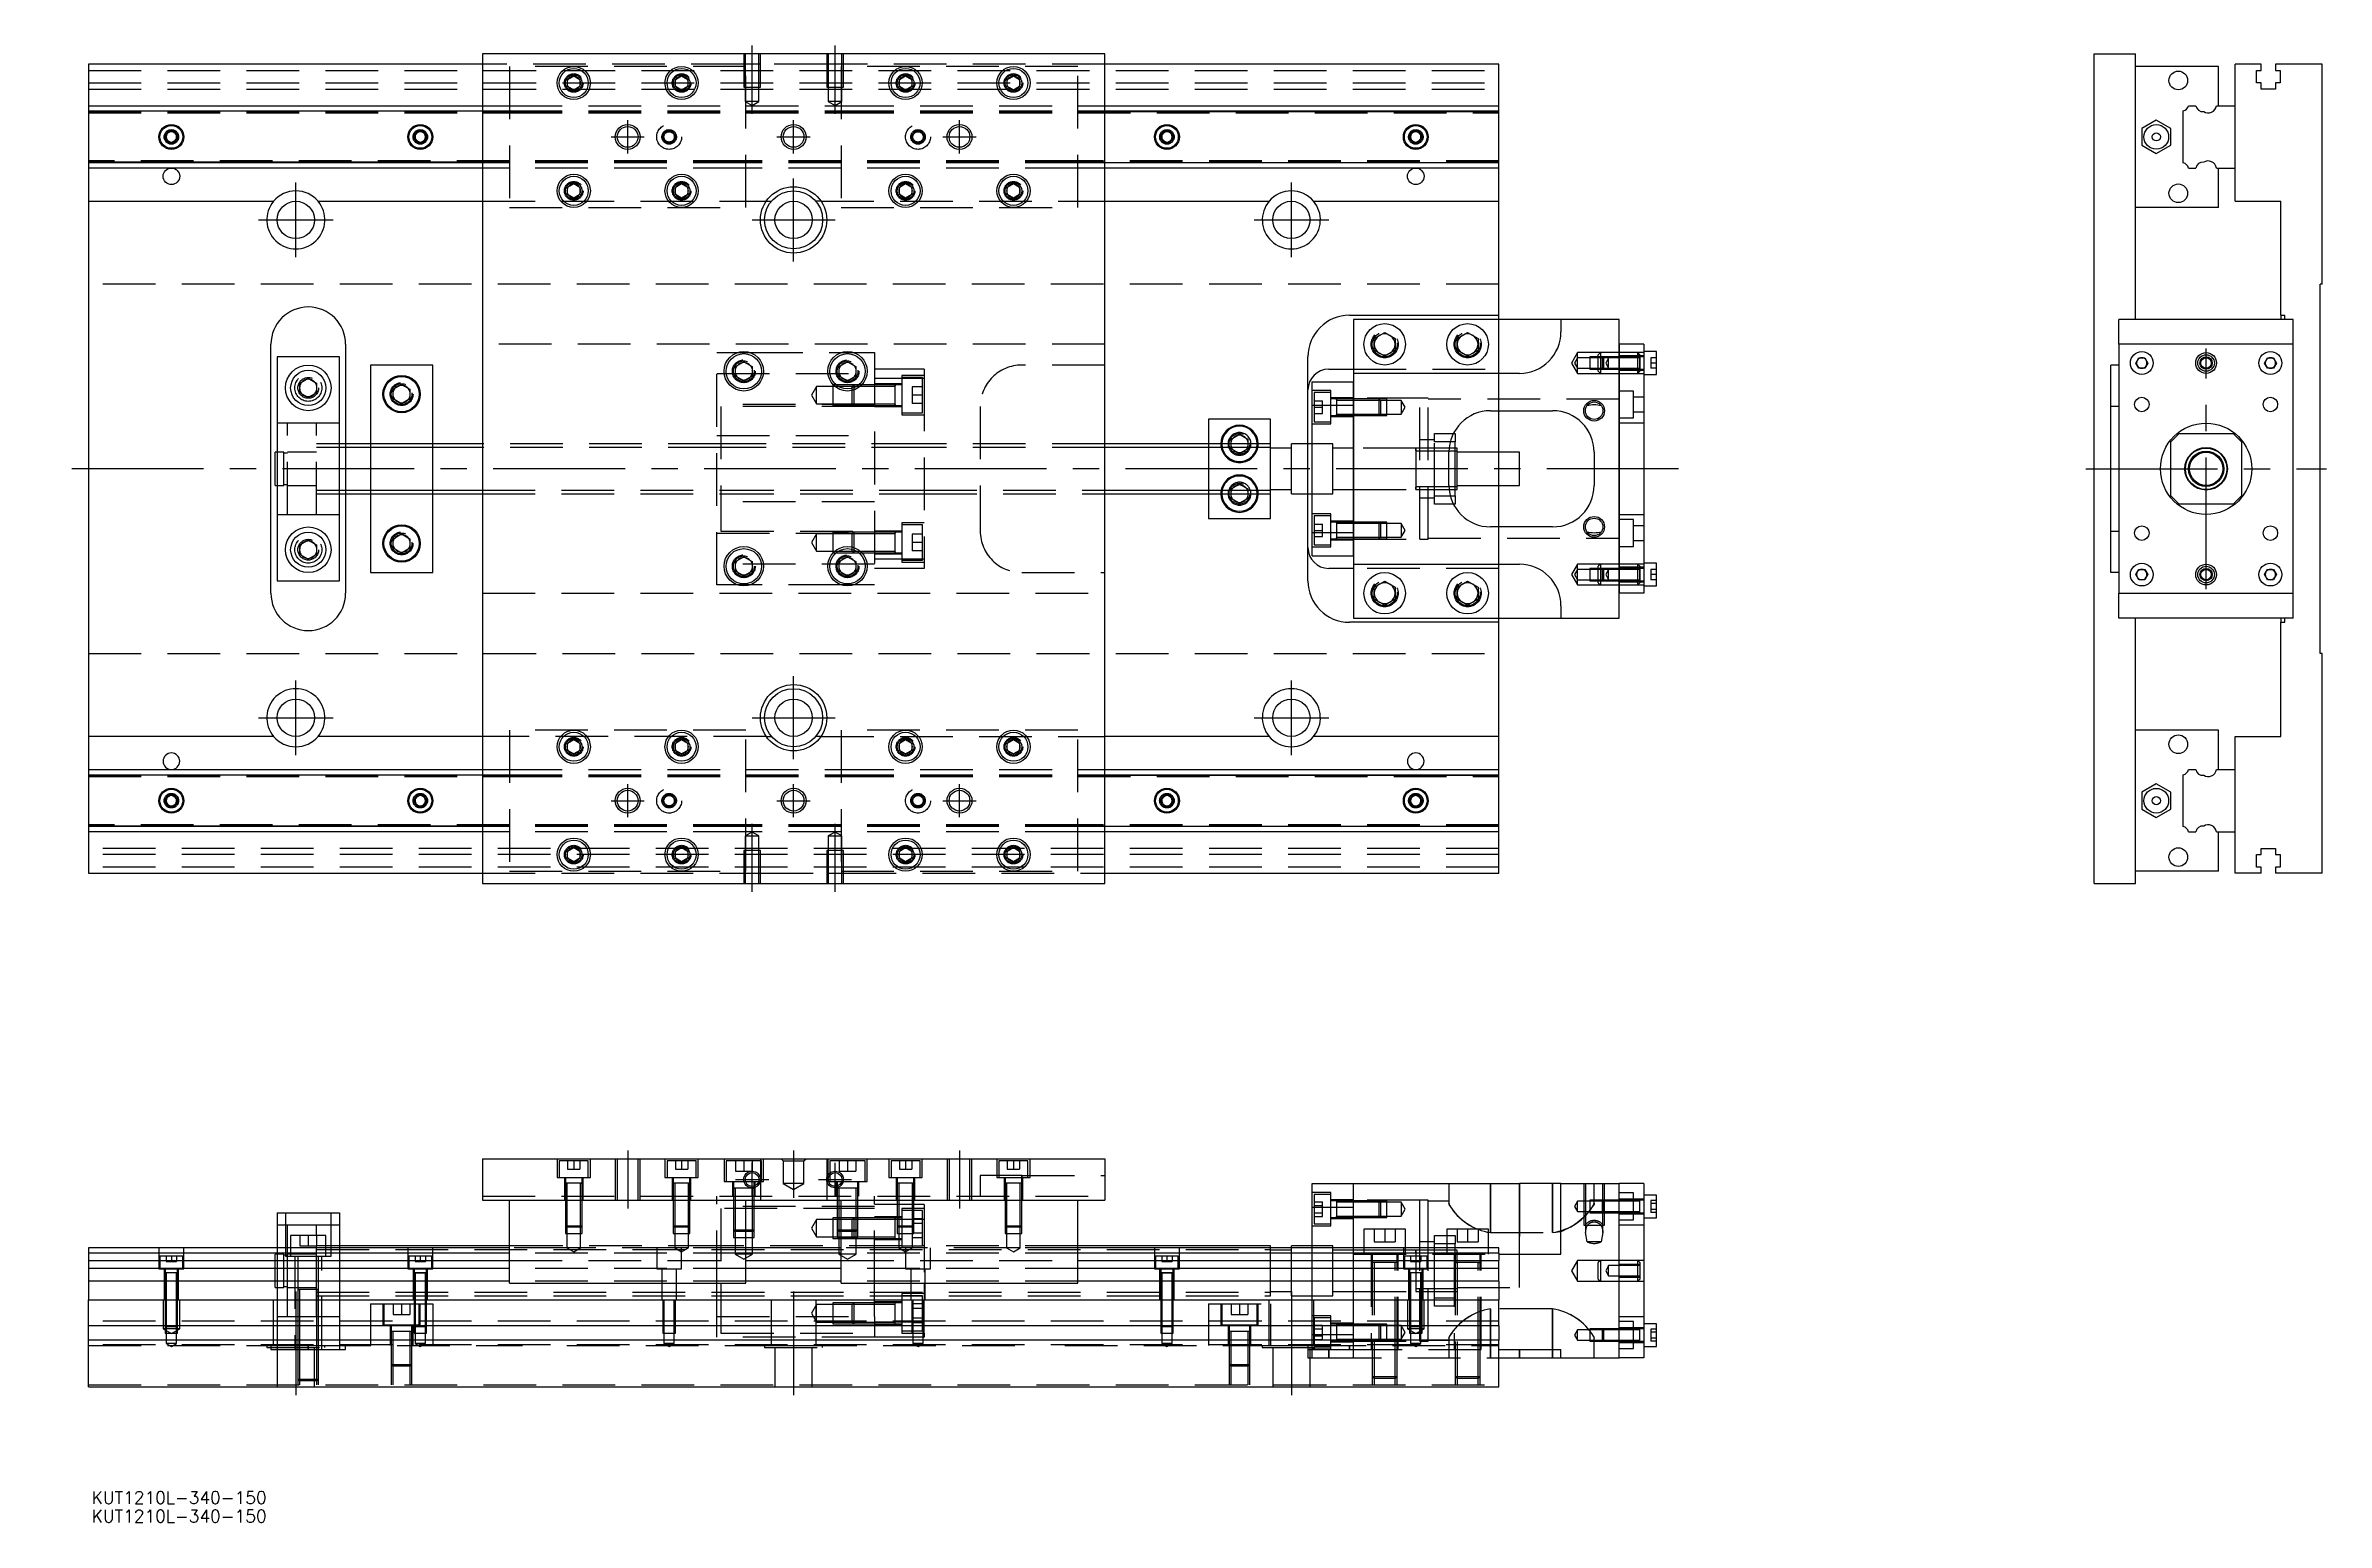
# Model space of a CAD drawing. Extents: x -10 to 540, y -254 to 102.
import ezdxf

# ---------------------------------------------------------------- set-up
doc = ezdxf.new("R2010")
doc.units = 0
doc.linetypes.add('CENTER', pattern=[50.8, 31.75, -6.35, 6.35, -6.35])
doc.linetypes.add('DASHED', pattern=[19.05, 12.7, -6.35])
doc.layers.get('0').update_dxf_attribs({"linetype": 'CONTINUOUS'})
doc.layers.add('CENTER', color=1, linetype='CENTER')
doc.styles.get("Standard").update_dxf_attribs({"font": 'txt.shx', "height": 3, "bigfont": 'bigfont.shx'})

# ---------------------------------------------------------------- blocks, each defined once
blk = doc.blocks.new('*U2')
at = {"color": 7, "linetype": 'CONTINUOUS'}
blk.add_text('KUT1210L-340-150', height=3, dxfattribs=at).set_placement((0.79, -253.95))
blk = doc.blocks.new('*U3')
at = {"color": 7, "linetype": 'CONTINUOUS'}
blk.add_text('KUT1210L-340-150', height=3, dxfattribs=at).set_placement((0.79, -249.48))

msp = doc.modelspace()

# ---------------------------------------------------------------- linework, layer by layer
at = {"color": 7, "linetype": 'CONTINUOUS'}
for p, q in [((245, 100), (95, 100)), ((95, 100), (95, -100)), ((245, -100), (245, 100)), ((483.53, -100), (483.53, 100)), ((483.53, 100), (493.53, 100)), ((493.53, 36), (493.53, 100)), ((95, 97.5), (0, 97.5)), ((0, 97.5), (0, 87.5)), ((115.5, 93.866026), (117, 94.73205)), ((115.5, 92.133974), (115.5, 93.866026)), ((117, 94.73205), (118.5, 93.866026)), ((118.5, 93.866026), (118.5, 92.133974)), ((141.5, 93.866026), (143, 94.73205)), ((141.5, 92.133974), (141.5, 93.866026)), ((143, 94.73205), (144.5, 93.866026)), ((144.5, 93.866026), (144.5, 92.133974)), ((195.5, 93.866026), (197, 94.73205)), ((195.5, 92.133974), (195.5, 93.866026)), ((197, 94.73205), (198.5, 93.866026)), ((198.5, 93.866026), (198.5, 92.133974)), ((221.5, 93.866026), (223, 94.73205)), ((221.5, 92.133974), (221.5, 93.866026)), ((223, 94.73205), (224.5, 93.866026)), ((224.5, 93.866026), (224.5, 92.133974)), ((340, 97.5), (245, 97.5)), ((340, 87.5), (340, 97.5)), ((513.53, 97), (493.53, 97)), ((513.53, 87.5), (513.53, 97)), ((517.53, 87.5), (517.53, 97.5)), ((523.83, 97.5), (517.53, 97.5)), ((522.68, 96), (523.83, 96)), ((522.68, 93), (522.68, 96)), ((523.83, 96), (523.83, 97.5)), ((527.23, 97.5), (527.23, 96)), ((538.53, 97.5), (527.23, 97.5)), ((527.23, 96), (528.38, 96)), ((528.38, 96), (528.38, 93)), ((538.53, 44.5), (538.53, 97.5)), ((117, 91.26795), (115.5, 92.133974)), ((118.5, 92.133974), (117, 91.26795)), ((143, 91.26795), (141.5, 92.133974)), ((144.5, 92.133974), (143, 91.26795)), ((197, 91.26795), (195.5, 92.133974)), ((198.5, 92.133974), (197, 91.26795)), ((223, 91.26795), (221.5, 92.133974)), ((224.5, 92.133974), (223, 91.26795)), ((523.83, 93), (522.68, 93)), ((523.83, 91.5), (523.83, 93)), ((527.23, 91.5), (523.83, 91.5)), ((527.23, 93), (527.23, 91.5)), ((528.38, 93), (527.23, 93)), ((0, 87.5), (95, 87.5)), ((0, 87.5), (0, 86.247728)), ((0, 86.247728), (95, 86.247728)), ((0, 86.247728), (0, 73.752272)), ((245, 87.5), (340, 87.5)), ((245, 86.247728), (340, 86.247728)), ((340, 86.247728), (340, 87.5)), ((340, 73.752272), (340, 86.247728)), ((498.52996, 84.041452), (495.02996, 82.020726)), ((502.029959, 82.020726), (498.52996, 84.041452)), ((505.03, 73.752272), (505.03, 86.247728)), ((506.282272, 87.5), (508.05668, 87.5)), ((513.007372, 87.5), (517.53, 87.5)), ((517.53, 72.5), (517.53, 87.5)), ((517.53, 72.5), (517.53, 87.5)), ((18.75, 80.721688), (20, 81.443376)), ((18.75, 79.278312), (18.75, 80.721688)), ((20, 78.556624), (18.75, 79.278312)), ((20, 81.443376), (21.25, 80.721688)), ((21.25, 79.278312), (20, 78.556624)), ((21.25, 80.721688), (21.25, 79.278312)), ((78.75, 80.721688), (80, 81.443376)), ((78.75, 79.278312), (78.75, 80.721688)), ((80, 78.556624), (78.75, 79.278312)), ((80, 81.443376), (81.25, 80.721688)), ((81.25, 79.278312), (80, 78.556624)), ((81.25, 80.721688), (81.25, 79.278312)), ((258.75, 80.721688), (260, 81.443376)), ((258.75, 79.278312), (258.75, 80.721688)), ((260, 78.556624), (258.75, 79.278312)), ((260, 81.443376), (261.25, 80.721688)), ((261.25, 79.278312), (260, 78.556624)), ((261.25, 80.721688), (261.25, 79.278312)), ((318.75, 80.721688), (320, 81.443376)), ((318.75, 79.278312), (318.75, 80.721688)), ((320, 78.556624), (318.75, 79.278312)), ((320, 81.443376), (321.25, 80.721688)), ((321.25, 79.278312), (320, 78.556624)), ((321.25, 80.721688), (321.25, 79.278312)), ((495.02996, 82.020726), (495.029959, 77.979274)), ((495.029959, 77.979274), (498.52996, 75.958548)), ((498.52996, 75.958548), (502.029959, 77.979274)), ((502.029959, 77.979274), (502.029959, 82.020726)), ((0, 73.752272), (0, 72.5)), ((95, 73.752272), (0, 73.752272)), ((95, 72.5), (0, 72.5)), ((0, 72.5), (0, 64.5)), ((340, 73.752272), (245, 73.752272)), ((340, 72.5), (245, 72.5)), ((340, 72.5), (340, 73.752272)), ((340, 64.5), (340, 72.5)), ((506.282272, 72.5), (508.05668, 72.5)), ((513.007372, 72.5), (517.53, 72.5)), ((513.53, 63), (513.53, 72.5)), ((517.53, 64.5), (517.53, 72.5)), ((115.5, 67.866026), (117, 68.73205)), ((115.5, 66.133974), (115.5, 67.866026)), ((117, 65.26795), (115.5, 66.133974)), ((117, 68.73205), (118.5, 67.866026)), ((118.5, 66.133974), (117, 65.26795)), ((118.5, 67.866026), (118.5, 66.133974)), ((141.5, 67.866026), (143, 68.73205)), ((141.5, 66.133974), (141.5, 67.866026)), ((143, 65.26795), (141.5, 66.133974)), ((143, 68.73205), (144.5, 67.866026)), ((144.5, 66.133974), (143, 65.26795)), ((144.5, 67.866026), (144.5, 66.133974)), ((195.5, 67.866026), (197, 68.73205)), ((195.5, 66.133974), (195.5, 67.866026)), ((197, 65.26795), (195.5, 66.133974)), ((197, 68.73205), (198.5, 67.866026)), ((198.5, 66.133974), (197, 65.26795)), ((198.5, 67.866026), (198.5, 66.133974)), ((221.5, 67.866026), (223, 68.73205)), ((221.5, 66.133974), (221.5, 67.866026)), ((223, 65.26795), (221.5, 66.133974)), ((223, 68.73205), (224.5, 67.866026)), ((224.5, 66.133974), (223, 65.26795)), ((224.5, 67.866026), (224.5, 66.133974)), ((0, 64.5), (44.638098, 64.5)), ((0, 64.5), (0, -64.5)), ((55.361902, 64.5), (95, 64.5)), ((163.385622, 64.5), (164.638097, 64.5)), ((176.614378, 64.5), (175.361903, 64.5)), ((245, 64.5), (284.638098, 64.5)), ((295.361902, 64.5), (340, 64.5)), ((340, 37), (340, 64.5)), ((513.53, 63), (493.53, 63)), ((517.53, 64.5), (528.53, 64.5)), ((528.53, 37), (528.53, 64.5)), ((538.53, 44.5), (538.03, 44.5)), ((538.03, -44.5), (538.03, 44.5)), ((304, 37), (340, 37)), ((305, 36), (305, 23)), ((355, 36), (305, 36)), ((340, 36), (340, 37)), ((355, 36), (355, 33)), ((369, 36), (355, 36)), ((369, 30), (369, 36)), ((531.53, 36), (489.53, 36)), ((489.53, 30), (489.53, 36)), ((528.53, 37), (529.53, 37)), ((528.53, 37), (528.53, 36)), ((529.53, 36), (529.53, 37)), ((531.53, 30), (531.53, 36)), ((44, -30), (44, 30)), ((62, 30), (62, 6)), ((310, 31.443376), (312.5, 32.886752)), ((310, 28.556624), (310, 31.443376)), ((312.5, 27.113248), (310, 28.556624)), ((312.5, 32.886752), (315, 31.443376)), ((315, 28.556624), (312.5, 27.113248)), ((315, 31.443376), (315, 28.556624)), ((330, 31.443376), (332.5, 32.886752)), ((330, 28.556624), (330, 31.443376)), ((332.5, 27.113248), (330, 28.556624)), ((332.5, 32.886752), (335, 31.443376)), ((335, 28.556624), (332.5, 27.113248)), ((335, 31.443376), (335, 28.556624)), ((375, 30), (369, 30)), ((369, 30), (369, -30)), ((369, -30), (369, 30)), ((375, 30), (375, -30)), ((378, 28.25), (375, 28.25)), ((378, 22.75), (378, 28.25)), ((489.53, 30), (489.53, -30)), ((531.53, 30), (489.53, 30)), ((531.53, -30), (531.53, 30)), ((60.5, 27), (45.5, 27)), ((45.5, 27), (45.5, -27)), ((60.5, -27), (60.5, 27)), ((68, 25), (68, 6)), ((83, 25), (68, 25)), ((83, 6), (83, 25)), ((156, 24.6547), (158, 25.809402)), ((156, 22.3453), (156, 24.6547)), ((158, 21.190598), (156, 22.3453)), ((158, 25.809402), (160, 24.6547)), ((160, 22.3453), (158, 21.190598)), ((160, 24.6547), (160, 22.3453)), ((181, 24.6547), (183, 25.809402)), ((181, 22.3453), (181, 24.6547)), ((183, 21.190598), (181, 22.3453)), ((183, 25.809402), (185, 24.6547)), ((185, 22.3453), (183, 21.190598)), ((185, 24.6547), (185, 22.3453)), ((294, 6), (294, 27)), ((299, 24), (305, 24)), ((305, 23), (305, 15.32971)), ((345, 23), (305, 23)), ((375, 22.75), (378, 22.75)), ((489.53, 25), (487.53, 25)), ((487.53, -25), (487.53, 25)), ((493.586624, 25.5), (494.308312, 26.75)), ((494.308312, 24.25), (493.586624, 25.5)), ((494.308312, 26.75), (495.751688, 26.75)), ((495.751688, 24.25), (494.308312, 24.25)), ((495.751688, 26.75), (496.473376, 25.5)), ((496.473376, 25.5), (495.751688, 24.25)), ((524.586624, 25.5), (525.308312, 26.75)), ((525.308312, 24.25), (524.586624, 25.5)), ((525.308312, 26.75), (526.751688, 26.75)), ((526.751688, 24.25), (525.308312, 24.25)), ((526.751688, 26.75), (527.473376, 25.5)), ((527.473376, 25.5), (526.751688, 24.25)), ((51, 20.6547), (53, 21.809402)), ((51, 18.3453), (51, 20.6547)), ((53, 17.190598), (51, 18.3453)), ((53, 21.809402), (55, 20.6547)), ((55, 18.3453), (53, 17.190598)), ((55, 20.6547), (55, 18.3453)), ((73.5, 19.1547), (75.5, 20.309402)), ((73.5, 16.8453), (73.5, 19.1547)), ((75.5, 15.690598), (73.5, 16.8453)), ((75.5, 20.309402), (77.5, 19.1547)), ((77.5, 16.8453), (75.5, 15.690598)), ((77.5, 19.1547), (77.5, 16.8453)), ((189.5, 19.85352), (184.1, 19.85352)), ((295, 21), (305, 21)), ((295, 15.32971), (295, 21)), ((184.1, 15.65352), (189.5, 15.65352)), ((285, 12), (270, 12)), ((270, 12), (270, 6)), ((285, 6), (285, 12)), ((295, -15.32971), (295, 15.32971)), ((295, 15.32971), (305, 15.32971)), ((305, -15.32971), (305, 15.32971)), ((305, 15.32971), (305, -15.32971)), ((338, 14), (353, 14)), ((340, 4), (340, 14)), ((489.53, 15), (487.53, 15)), ((95, 6), (60.5, 6)), ((285, 6), (245, 6)), ((275.5, 7.1547), (277.5, 8.309402)), ((275.5, 6), (275.5, 7.1547)), ((277.5, 8.309402), (279.5, 7.1547)), ((279.5, 7.1547), (279.5, 6)), ((285, -6), (285, 6)), ((290, -6), (290, 6)), ((295, 6), (290, 6)), ((329.5, 6.5), (328.317542, 6.5)), ((329.069714, 8.5), (329.5, 8.5)), ((329.5, 8.5), (329.5, 6.5)), ((329.5, -6.5), (329.5, 6.5)), ((504.03, 8.5), (502.03, 6.5)), ((502.03, -6.5), (502.03, 6.5)), ((504.03, 8.5), (517.03, 8.5)), ((519.03, 6.5), (517.03, 8.5)), ((519.03, 6.5), (519.03, -6.5)), ((45, -4), (45, 4)), ((45.5, 4), (45, 4)), ((290, 5), (285, 5)), ((328, -4), (328, 4)), ((329.5, 4.25), (328.003126, 4.25)), ((330, 5), (329.5, 5)), ((330, 4.25), (329.5, 4.25)), ((330, -5), (330, 5)), ((345, 4), (330, 4)), ((345, -4), (345, 4)), ((363, 4), (363, -4)), ((45, -4), (45.5, -4)), ((285, -5), (290, -5)), ((328.003126, -4.25), (329.5, -4.25)), ((329.5, -4.25), (330, -4.25)), ((329.5, -5), (330, -5)), ((330, -4), (345, -4)), ((340, -14), (340, -4)), ((60.5, -6), (95, -6)), ((62, -6), (62, -30)), ((68, -6), (68, -25)), ((83, -25), (83, -6)), ((245, -6), (285, -6)), ((270, -6), (270, -12)), ((275.5, -7.1547), (275.5, -6)), ((277.5, -8.309402), (275.5, -7.1547)), ((279.5, -7.1547), (277.5, -8.309402)), ((279.5, -6), (279.5, -7.1547)), ((285, -12), (285, -6)), ((290, -6), (295, -6)), ((294, -27), (294, -6)), ((328.317542, -6.5), (329.5, -6.5)), ((329.5, -8.5), (329.069714, -8.5)), ((329.5, -6.5), (329.5, -8.5)), ((502.03, -6.5), (504.03, -8.5)), ((517.03, -8.5), (504.03, -8.5)), ((517.03, -8.5), (519.03, -6.5)), ((73.5, -16.8453), (75.5, -15.690598)), ((75.5, -15.690598), (77.5, -16.8453)), ((189.5, -15.65352), (184.1, -15.65352)), ((270, -12), (285, -12)), ((295, -15.32971), (305, -15.32971)), ((295, -21), (295, -15.32971)), ((305, -15.32971), (305, -23)), ((353, -14), (338, -14)), ((487.53, -15), (489.53, -15)), ((51, -18.3453), (53, -17.190598)), ((51, -20.6547), (51, -18.3453)), ((53, -21.809402), (51, -20.6547)), ((53, -17.190598), (55, -18.3453)), ((55, -20.6547), (53, -21.809402)), ((55, -18.3453), (55, -20.6547)), ((73.5, -19.1547), (73.5, -16.8453)), ((75.5, -20.309402), (73.5, -19.1547)), ((77.5, -19.1547), (75.5, -20.309402)), ((77.5, -16.8453), (77.5, -19.1547)), ((156, -22.3453), (158, -21.190598)), ((158, -21.190598), (160, -22.3453)), ((181, -22.3453), (183, -21.190598)), ((183, -21.190598), (185, -22.3453)), ((184.1, -19.85352), (189.5, -19.85352)), ((295, -21), (305, -21)), ((45.5, -27), (60.5, -27)), ((68, -25), (83, -25)), ((156, -24.6547), (156, -22.3453)), ((158, -25.809402), (156, -24.6547)), ((160, -24.6547), (158, -25.809402)), ((160, -22.3453), (160, -24.6547)), ((181, -24.6547), (181, -22.3453)), ((183, -25.809402), (181, -24.6547)), ((185, -24.6547), (183, -25.809402)), ((185, -22.3453), (185, -24.6547)), ((305, -24), (299, -24)), ((305, -23), (345, -23)), ((305, -23), (305, -36)), ((310, -28.556624), (312.5, -27.113248)), ((312.5, -27.113248), (315, -28.556624)), ((330, -28.556624), (332.5, -27.113248)), ((332.5, -27.113248), (335, -28.556624)), ((378, -22.75), (375, -22.75)), ((378, -28.25), (378, -22.75)), ((489.53, -25), (487.53, -25)), ((493.586624, -25.5), (494.308312, -24.25)), ((494.308312, -26.75), (493.586624, -25.5)), ((494.308312, -24.25), (495.751688, -24.25)), ((495.751688, -26.75), (494.308312, -26.75)), ((495.751688, -24.25), (496.473376, -25.5)), ((496.473376, -25.5), (495.751688, -26.75)), ((508.53, -26.999994), (508.53, -27.001024)), ((524.586624, -25.5), (525.308312, -24.25)), ((525.308312, -26.75), (524.586624, -25.5)), ((525.308312, -24.25), (526.751688, -24.25)), ((526.751688, -26.75), (525.308312, -26.75)), ((526.751688, -24.25), (527.473376, -25.5)), ((527.473376, -25.5), (526.751688, -26.75)), ((310, -31.443376), (310, -28.556624)), ((312.5, -32.886752), (310, -31.443376)), ((315, -31.443376), (312.5, -32.886752)), ((315, -28.556624), (315, -31.443376)), ((330, -31.443376), (330, -28.556624)), ((332.5, -32.886752), (330, -31.443376)), ((335, -31.443376), (332.5, -32.886752)), ((335, -28.556624), (335, -31.443376)), ((375, -30), (369, -30)), ((369, -36), (369, -30)), ((375, -28.25), (378, -28.25)), ((489.53, -30), (531.53, -30)), ((489.53, -36), (489.53, -30)), ((531.53, -36), (531.53, -30)), ((340, -37), (304, -37)), ((305, -36), (355, -36)), ((340, -37), (340, -36)), ((340, -64.5), (340, -37)), ((355, -33), (355, -36)), ((355, -36), (369, -36)), ((531.53, -36), (489.53, -36)), ((493.53, -100), (493.53, -36)), ((528.53, -36), (528.53, -37)), ((528.53, -64.5), (528.53, -37)), ((528.53, -37), (529.53, -37)), ((529.53, -37), (529.53, -36)), ((538.53, -44.5), (538.03, -44.5)), ((538.53, -97.5), (538.53, -44.5)), ((0, -64.5), (0, -72.5)), ((44.638098, -64.5), (0, -64.5)), ((95, -64.5), (55.361902, -64.5)), ((115.5, -66.133974), (117, -65.26795)), ((117, -65.26795), (118.5, -66.133974)), ((141.5, -66.133974), (143, -65.26795)), ((143, -65.26795), (144.5, -66.133974)), ((163.385622, -64.5), (164.638097, -64.5)), ((176.614378, -64.5), (175.361903, -64.5)), ((195.5, -66.133974), (197, -65.26795)), ((197, -65.26795), (198.5, -66.133974)), ((221.5, -66.133974), (223, -65.26795)), ((223, -65.26795), (224.5, -66.133974)), ((284.638098, -64.5), (245, -64.5)), ((340, -64.5), (295.361902, -64.5)), ((340, -72.5), (340, -64.5)), ((513.53, -63), (493.53, -63)), ((513.53, -72.5), (513.53, -63)), ((517.53, -72.5), (517.53, -64.5)), ((517.53, -64.5), (528.53, -64.5)), ((115.5, -67.866026), (115.5, -66.133974)), ((117, -68.73205), (115.5, -67.866026)), ((118.5, -67.866026), (117, -68.73205)), ((118.5, -66.133974), (118.5, -67.866026)), ((141.5, -67.866026), (141.5, -66.133974)), ((143, -68.73205), (141.5, -67.866026)), ((144.5, -67.866026), (143, -68.73205)), ((144.5, -66.133974), (144.5, -67.866026)), ((195.5, -67.866026), (195.5, -66.133974)), ((197, -68.73205), (195.5, -67.866026)), ((198.5, -67.866026), (197, -68.73205)), ((198.5, -66.133974), (198.5, -67.866026)), ((221.5, -67.866026), (221.5, -66.133974)), ((223, -68.73205), (221.5, -67.866026)), ((224.5, -67.866026), (223, -68.73205)), ((224.5, -66.133974), (224.5, -67.866026)), ((0, -72.5), (95, -72.5)), ((0, -72.5), (0, -73.752272)), ((0, -73.752272), (95, -73.752272)), ((0, -73.752272), (0, -86.247728)), ((245, -72.5), (340, -72.5)), ((245, -73.752272), (340, -73.752272)), ((340, -73.752272), (340, -72.5)), ((340, -86.247728), (340, -73.752272)), ((498.52996, -75.958548), (495.02996, -77.979274)), ((502.029959, -77.979274), (498.52996, -75.958548)), ((505.03, -86.247728), (505.03, -73.752272)), ((506.282272, -72.5), (508.05668, -72.5)), ((513.007372, -72.5), (517.53, -72.5)), ((517.53, -87.5), (517.53, -72.5)), ((517.53, -87.5), (517.53, -72.5)), ((18.75, -79.278312), (20, -78.556624)), ((18.75, -80.721688), (18.75, -79.278312)), ((20, -81.443376), (18.75, -80.721688)), ((20, -78.556624), (21.25, -79.278312)), ((21.25, -80.721688), (20, -81.443376)), ((21.25, -79.278312), (21.25, -80.721688)), ((78.75, -79.278312), (80, -78.556624)), ((78.75, -80.721688), (78.75, -79.278312)), ((80, -81.443376), (78.75, -80.721688)), ((80, -78.556624), (81.25, -79.278312)), ((81.25, -80.721688), (80, -81.443376)), ((81.25, -79.278312), (81.25, -80.721688)), ((258.75, -79.278312), (260, -78.556624)), ((258.75, -80.721688), (258.75, -79.278312)), ((260, -81.443376), (258.75, -80.721688)), ((260, -78.556624), (261.25, -79.278312)), ((261.25, -80.721688), (260, -81.443376)), ((261.25, -79.278312), (261.25, -80.721688)), ((318.75, -79.278312), (320, -78.556624)), ((318.75, -80.721688), (318.75, -79.278312)), ((320, -81.443376), (318.75, -80.721688)), ((320, -78.556624), (321.25, -79.278312)), ((321.25, -80.721688), (320, -81.443376)), ((321.25, -79.278312), (321.25, -80.721688)), ((495.02996, -77.979274), (495.029959, -82.020726)), ((495.029959, -82.020726), (498.52996, -84.041452)), ((498.52996, -84.041452), (502.029959, -82.020726)), ((502.029959, -82.020726), (502.029959, -77.979274)), ((95, -86.247728), (0, -86.247728)), ((0, -86.247728), (0, -87.5)), ((95, -87.5), (0, -87.5)), ((0, -87.5), (0, -97.5)), ((340, -86.247728), (245, -86.247728)), ((340, -87.5), (245, -87.5)), ((340, -87.5), (340, -86.247728)), ((340, -97.5), (340, -87.5)), ((506.282272, -87.5), (508.05668, -87.5)), ((513.007372, -87.5), (517.53, -87.5)), ((513.53, -97), (513.53, -87.5)), ((517.53, -97.5), (517.53, -87.5)), ((115.5, -92.133974), (117, -91.26795)), ((115.5, -93.866026), (115.5, -92.133974)), ((117, -91.26795), (118.5, -92.133974)), ((118.5, -92.133974), (118.5, -93.866026)), ((141.5, -92.133974), (143, -91.26795)), ((141.5, -93.866026), (141.5, -92.133974)), ((143, -91.26795), (144.5, -92.133974)), ((144.5, -92.133974), (144.5, -93.866026)), ((195.5, -92.133974), (197, -91.26795)), ((195.5, -93.866026), (195.5, -92.133974)), ((197, -91.26795), (198.5, -92.133974)), ((198.5, -92.133974), (198.5, -93.866026)), ((221.5, -92.133974), (223, -91.26795)), ((221.5, -93.866026), (221.5, -92.133974)), ((223, -91.26795), (224.5, -92.133974)), ((224.5, -92.133974), (224.5, -93.866026)), ((522.68, -93), (523.83, -93)), ((522.68, -96), (522.68, -93)), ((523.83, -91.5), (527.23, -91.5)), ((523.83, -93), (523.83, -91.5)), ((527.23, -91.5), (527.23, -93)), ((527.23, -93), (528.38, -93)), ((528.38, -93), (528.38, -96)), ((0, -97.5), (95, -97.5)), ((117, -94.73205), (115.5, -93.866026)), ((118.5, -93.866026), (117, -94.73205)), ((143, -94.73205), (141.5, -93.866026)), ((144.5, -93.866026), (143, -94.73205)), ((197, -94.73205), (195.5, -93.866026)), ((198.5, -93.866026), (197, -94.73205)), ((223, -94.73205), (221.5, -93.866026)), ((224.5, -93.866026), (223, -94.73205)), ((245, -97.5), (340, -97.5)), ((513.53, -97), (493.53, -97)), ((523.83, -97.5), (517.53, -97.5)), ((523.83, -96), (522.68, -96)), ((523.83, -97.5), (523.83, -96)), ((527.23, -96), (527.23, -97.5)), ((528.38, -96), (527.23, -96)), ((538.53, -97.5), (527.23, -97.5)), ((95, -100), (245, -100)), ((483.53, -100), (493.53, -100)), ((95, -166.31), (95, -176.31)), ((95, -166.31), (245, -166.31)), ((245, -166.31), (245, -176.31)), ((185.500006, -173.41), (180.499994, -173.41)), ((295, -172.31), (305, -172.31)), ((295, -177.98029), (295, -172.31)), ((305, -172.31), (345, -172.31)), ((305, -187.81), (305, -172.31)), ((345, -189.31), (345, -172.31)), ((355, -172.31), (345, -172.31)), ((355, -189.31), (355, -172.31)), ((355, -172.31), (369, -172.31)), ((375, -172.31), (369, -172.31)), ((369, -214.31), (369, -172.31)), ((375, -172.31), (375, -214.31)), ((378, -175.06), (375, -175.06)), ((378, -180.56), (378, -175.06)), ((45.5, -179.31), (45.5, -187.81)), ((45.5, -179.31), (60.5, -179.31)), ((60.5, -179.31), (60.5, -187.81)), ((95, -176.31), (245, -176.31)), ((101.5, -196.31), (101.5, -176.31)), ((158.5, -196.31), (158.5, -176.31)), ((181.5, -196.31), (181.5, -176.31)), ((238.5, -196.31), (238.5, -176.31)), ((295, -177.98029), (305, -177.98029)), ((295, -187.81), (295, -177.98029)), ((375, -180.56), (378, -180.56)), ((317.5, -183.31), (307.5, -183.31)), ((307.5, -183.31), (307.5, -187.81)), ((317.5, -187.81), (317.5, -183.31)), ((337.5, -183.31), (327.5, -183.31)), ((327.5, -183.31), (327.5, -187.81)), ((337.5, -187.81), (337.5, -183.31)), ((0, -187.81), (0, -189.062272)), ((101.5, -187.81), (0, -187.81)), ((101.5, -189.062272), (0, -189.062272)), ((0, -189.062272), (0, -190.83668)), ((0, -190.83668), (101.5, -190.83668)), ((0, -190.83668), (0, -192.733076)), ((101.5, -187.31), (60.5, -187.31)), ((181.5, -187.81), (158.5, -187.81)), ((181.5, -189.062272), (158.5, -189.062272)), ((158.5, -190.83668), (181.5, -190.83668)), ((285, -187.31), (238.5, -187.31)), ((340, -187.81), (238.5, -187.81)), ((340, -189.062272), (238.5, -189.062272)), ((238.5, -190.83668), (340, -190.83668)), ((285, -187.81), (285, -187.31)), ((290, -187.81), (290, -187.31)), ((295, -187.31), (290, -187.31)), ((320, -188.309994), (320, -189.31)), ((321, -189.06), (320, -189.06)), ((320, -189.31), (320, -189.81)), ((320, -191.11), (320, -192.81)), ((324.5, -189.06), (321, -189.06)), ((327.5, -189.06), (324.5, -189.06)), ((329.5, -189.06), (327.5, -189.06)), ((335.500006, -191.31), (329.499994, -191.31)), ((335.500006, -191.31), (329.499994, -191.31)), ((335.500006, -191.31), (329.499994, -191.31)), ((330, -189.06), (329.5, -189.06)), ((340, -189.062272), (340, -187.81)), ((340, -189.062272), (340, -190.83668)), ((340, -189.31), (355, -189.31)), ((340, -192.733076), (340, -190.83668)), ((0, -192.733076), (0, -195.787372)), ((101.5, -192.733076), (0, -192.733076)), ((0, -195.787372), (0, -200.31)), ((101.5, -195.787372), (0, -195.787372)), ((101.5, -196.31), (158.5, -196.31)), ((181.5, -192.733076), (158.5, -192.733076)), ((181.5, -195.787372), (158.5, -195.787372)), ((181.5, -196.31), (238.5, -196.31)), ((340, -192.733076), (238.5, -192.733076)), ((340, -195.787372), (238.5, -195.787372)), ((321.500006, -193.81), (319.998804, -193.81)), ((320, -192.81), (320, -193.510038)), ((320, -197.56), (330, -197.56)), ((321.500006, -193.81), (321, -193.81)), ((340, -195.787372), (340, -192.733076)), ((340, -195.787372), (340, -200.31)), ((0, -200.31), (340, -200.31)), ((0, -206.61), (0, -200.31)), ((340, -206.61), (340, -200.31)), ((340, -206.61), (0, -206.61)), ((0, -210.01), (0, -206.61)), ((340, -206.61), (340, -210.01)), ((378, -206.06), (375, -206.06)), ((378, -211.56), (378, -206.06)), ((0, -221.31), (0, -210.01)), ((340, -210.01), (0, -210.01)), ((340, -221.31), (340, -210.01)), ((340, -212.31), (355, -212.31)), ((340, -214.31), (345, -214.31)), ((345, -214.31), (345, -212.31)), ((345, -214.31), (355, -214.31)), ((355, -214.31), (355, -212.31)), ((355, -214.31), (369, -214.31)), ((375, -214.31), (369, -214.31)), ((375, -211.56), (378, -211.56)), ((0, -221.31), (340, -221.31))]:
    msp.add_line(p, q, dxfattribs=at)
at = {"color": 3, "linetype": 'DASHED'}
for p, q in [((158.000006, 100), (158.000006, 92)), ((158.35, 100), (158.35, 92)), ((161.65, 92), (161.65, 100)), ((161.999994, 92), (161.999994, 100)), ((178.000006, 100), (178.000006, 92)), ((178.35, 100), (178.35, 92)), ((181.65, 92), (181.65, 100)), ((181.999994, 92), (181.999994, 100)), ((0, 96), (340, 96)), ((158.000006, 97.5), (95, 97.5)), ((158.5, 97), (101.5, 97)), ((101.5, 97), (101.5, 63)), ((161.999994, 97.5), (158.000006, 97.5)), ((158.5, 63), (158.5, 97)), ((178.000006, 97.5), (161.999994, 97.5)), ((181.999994, 97.5), (178.000006, 97.5)), ((238.5, 97), (181.5, 97)), ((181.5, 97), (181.5, 63)), ((245, 97.5), (181.999994, 97.5)), ((238.5, 63), (238.5, 97)), ((0, 93), (340, 93)), ((0, 91.5), (340, 91.5)), ((115, 93), (115.030168, 93.346066)), ((144.973226, 93.326156), (145, 93)), ((158.000006, 92), (161.999994, 92)), ((158.35, 92), (158.35, 88.5)), ((161.65, 88.5), (158.35, 88.5)), ((158.35, 88.5), (160, 87.547372)), ((160, 87.547372), (161.65, 88.5)), ((161.65, 88.5), (161.65, 92)), ((178.000006, 92), (181.999994, 92)), ((178.35, 92), (178.35, 88.5)), ((181.65, 88.5), (178.35, 88.5)), ((178.35, 88.5), (180, 87.547372)), ((180, 87.547372), (181.65, 88.5)), ((181.65, 88.5), (181.65, 92)), ((198.973226, 93.326156), (199, 93)), ((221, 93), (221.030168, 93.346066)), ((0, 86.1147), (95, 86.1147)), ((0, 86.1), (101.5, 86.1)), ((0, 85.8), (101.5, 85.8)), ((95, 87.5), (101.5, 87.5)), ((95, 86.247728), (101.5, 86.247728)), ((95, 86.1147), (101.5, 86.1147)), ((101.5, 87.5), (158.5, 87.5)), ((101.5, 86.247728), (158.5, 86.247728)), ((101.5, 86.1147), (158.5, 86.1147)), ((101.5, 86.1), (158.5, 86.1)), ((101.5, 85.8), (158.5, 85.8)), ((158.5, 87.5), (181.5, 87.5)), ((158.5, 86.247728), (181.5, 86.247728)), ((158.5, 86.1147), (181.5, 86.1147)), ((158.5, 86.1), (181.5, 86.1)), ((158.5, 85.8), (181.5, 85.8)), ((181.5, 87.5), (238.5, 87.5)), ((181.5, 86.247728), (238.5, 86.247728)), ((181.5, 86.1147), (238.5, 86.1147)), ((181.5, 86.1), (238.5, 86.1)), ((181.5, 86.1), (238.5, 86.1)), ((181.5, 85.8), (238.5, 85.8)), ((181.5, 85.8), (238.5, 85.8)), ((238.5, 87.5), (245, 87.5)), ((238.5, 86.247728), (245, 86.247728)), ((238.5, 86.1147), (245, 86.1147)), ((238.5, 86.1), (340, 86.1)), ((238.5, 85.8), (340, 85.8)), ((245, 86.1147), (340, 86.1147)), ((18.5, 80), (18.516134, 80.21941)), ((81.477374, 80.25955), (81.5, 80)), ((258.5, 80), (258.516134, 80.21941)), ((321.477374, 80.25955), (321.5, 80)), ((101.5, 74.2), (0, 74.2)), ((101.5, 73.9), (0, 73.9)), ((95, 73.8853), (0, 73.8853)), ((101.5, 73.8853), (95, 73.8853)), ((101.5, 73.752272), (95, 73.752272)), ((101.5, 72.5), (95, 72.5)), ((158.5, 74.2), (101.5, 74.2)), ((158.5, 73.9), (101.5, 73.9)), ((158.5, 73.8853), (101.5, 73.8853)), ((158.5, 73.752272), (101.5, 73.752272)), ((158.5, 72.5), (101.5, 72.5)), ((181.5, 74.2), (158.5, 74.2)), ((181.5, 73.9), (158.5, 73.9)), ((181.5, 73.8853), (158.5, 73.8853)), ((181.5, 73.752272), (158.5, 73.752272)), ((181.5, 72.5), (158.5, 72.5)), ((238.5, 74.2), (181.5, 74.2)), ((238.5, 74.2), (181.5, 74.2)), ((238.5, 73.9), (181.5, 73.9)), ((238.5, 73.9), (181.5, 73.9)), ((238.5, 73.8853), (181.5, 73.8853)), ((238.5, 73.752272), (181.5, 73.752272)), ((238.5, 72.5), (181.5, 72.5)), ((340, 74.2), (238.5, 74.2)), ((340, 73.9), (238.5, 73.9)), ((245, 73.8853), (238.5, 73.8853)), ((245, 73.752272), (238.5, 73.752272)), ((245, 72.5), (238.5, 72.5)), ((340, 73.8853), (245, 73.8853)), ((115, 67), (115.030168, 67.346066)), ((144.973226, 67.326156), (145, 67)), ((195, 67), (195.023172, 67.30356)), ((221, 67), (221.030168, 67.346066)), ((95, 64.5), (163.385622, 64.5)), ((101.5, 63), (158.5, 63)), ((176.614378, 64.5), (245, 64.5)), ((181.5, 63), (238.5, 63)), ((340, 44.5), (0, 44.5)), ((340, 24), (340, 36)), ((245, 30), (95, 30)), ((151.5, 28), (156.47931, 28)), ((151.5, -28), (151.5, 28)), ((156.47931, 28), (159.52069, 28)), ((159.52069, 28), (181.47931, 28)), ((181.47931, 28), (184.52069, 28)), ((184.52069, 28), (189.5, 28)), ((189.5, 28), (189.5, -28)), ((315.477798, 30.364306), (315.5, 30)), ((335.477798, 30.364306), (335.5, 30)), ((359, 28), (357.556624, 25.5)), ((359, 26.75), (359, 28)), ((364.5, 28), (359, 28)), ((364.5, 28), (364, 27.5)), ((364, 23.5), (364, 27.5)), ((364.5, 28), (364.5, 23)), ((369, 28), (364.5, 28)), ((373.5, 28), (369, 28)), ((373.5, 27), (373.5, 28)), ((374, 27.5), (373.5, 28)), ((375, 28), (373.5, 28)), ((374, 27.5), (374, 27.140536)), ((151.5, 23), (189.5, 23)), ((160.483582, 23.786038), (160.5, 23.5)), ((185.483582, 23.786038), (185.5, 23.5)), ((201.5, 24), (189.5, 24)), ((196.1, 22.50352), (196.1, 13.00352)), ((201.5, 22.50352), (196.1, 22.50352)), ((201.1, 22.00352), (196.1, 22.00352)), ((201.1, 13.50352), (201.1, 22.00352)), ((201.5, 24), (201.5, 21.748564)), ((245, 25), (225, 25)), ((305, 24), (340, 24)), ((340, 23), (340, 24)), ((340, 14), (340, 23)), ((357.556624, 25.5), (359, 23)), ((359, 26.75), (358.278312, 25.5)), ((358.278312, 25.5), (359, 24.25)), ((359, 24.25), (359, 26.75)), ((362, 26.75), (359, 26.75)), ((359, 23), (359, 24.25)), ((359, 24.25), (362, 24.25)), ((359, 23), (364.5, 23)), ((362, 26.999994), (362, 24.000006)), ((365.25, 26.999994), (362, 26.999994)), ((365, 26.75), (362, 26.75)), ((362, 24.25), (365, 24.25)), ((362, 24.000006), (365.25, 24.000006)), ((364, 23.5), (364.5, 23)), ((364.5, 23), (369, 23)), ((365.25, 27), (365, 26.75)), ((365, 24.25), (365, 26.75)), ((369, 26.75), (365, 26.75)), ((365, 24.25), (369, 24.25)), ((365, 24.25), (365.25, 24)), ((365.25, 27), (365.25, 24)), ((369, 27), (365.25, 27)), ((369, 26.999994), (365.25, 26.999994)), ((365.25, 24.000006), (369, 24.000006)), ((365.25, 24), (369, 24)), ((366.5, 26.75), (365.778312, 25.5)), ((365.778312, 25.5), (366.5, 24.25)), ((366.5, 24.25), (366.5, 26.75)), ((375, 27.25), (369, 27.25)), ((374, 27), (369, 27)), ((374, 26.75), (369, 26.75)), ((369, 24.25), (374, 24.25)), ((369, 24), (374, 24)), ((369, 23.75), (375, 23.75)), ((369, 23), (373.5, 23)), ((373.5, 26.75), (373.5, 27)), ((373.5, 24.25), (373.5, 26.75)), ((373.5, 24), (373.5, 24.25)), ((373.5, 23), (373.5, 24)), ((373.5, 23), (374, 23.5)), ((373.5, 23), (375, 23)), ((374, 27), (373.995, 27)), ((373.995, 24), (374, 24)), ((374, 27.140536), (374, 27)), ((374, 23.999994), (374, 27.000006)), ((374, 24.00051), (374, 27.000006)), ((374, 26.875392), (374, 27)), ((374, 27), (374, 26.875392)), ((374.005, 27), (374, 27)), ((375, 27), (374, 27)), ((374, 24.124608), (374, 26.875392)), ((374, 26.875392), (374, 25.498804)), ((374, 25.498804), (374, 24.124608)), ((374, 24), (374, 24.124608)), ((374, 24.124608), (374, 24)), ((374, 23.999994), (374, 24.00051)), ((374, 24), (374, 23.859464)), ((374, 24), (374.005, 24)), ((374, 24), (375, 24)), ((374, 23.859464), (374, 23.5)), ((376.7, 26.75), (376.7, 25.5)), ((378, 26.75), (376.7, 26.75)), ((378, 25.5), (376.7, 25.5)), ((376.7, 25.5), (376.7, 24.25)), ((378, 24.25), (376.7, 24.25)), ((50.5, 19.5), (50.512884, 19.753488)), ((77.983582, 18.286038), (78, 18)), ((175.5, 19.85352), (174.287564, 17.75352)), ((174.287564, 17.75352), (175.5, 15.65352)), ((175.5, 15.65352), (175.5, 19.85352)), ((179.5, 19.85352), (175.5, 19.85352)), ((179.5, 20.253516), (179.5, 15.253526)), ((179.532604, 20.253516), (179.5, 20.253516)), ((184.1, 19.85352), (179.5, 19.85352)), ((180.25722, 20.253516), (179.532604, 20.253516)), ((184.5, 20.253518), (180.25722, 20.253516)), ((184.5, 20.25352), (184.1, 19.85352)), ((184.1, 15.65352), (184.1, 19.85352)), ((189.5, 19.85352), (184.1, 19.85352)), ((184.5, 20.25352), (184.5, 19.523506)), ((185.742786, 20.25352), (184.5, 20.25352)), ((185.74278, 20.253516), (184.5, 20.253518)), ((184.5, 19.523506), (184.5, 18.99306)), ((184.5, 18.99306), (184.5, 15.25352)), ((186.467396, 20.253516), (185.74278, 20.253516)), ((186.467402, 20.25352), (185.742786, 20.25352)), ((189.5, 20.253516), (186.467396, 20.253516)), ((189.5, 20.253518), (186.467402, 20.25352)), ((201.5, 21.748564), (189.5, 21.748564)), ((196.1, 20.50352), (189.5, 20.50352)), ((194.505, 20.25352), (189.5, 20.253518)), ((194.5, 19.85352), (189.5, 19.85352)), ((196.1, 20.25352), (194.495, 20.25352)), ((194.5, 15.254372), (194.5, 20.253526)), ((194.5, 15.253516), (194.5, 20.253526)), ((194.5, 19.996122), (194.5, 20.25352)), ((194.5, 20.25352), (194.5, 19.996072)), ((194.5, 15.51097), (194.5, 19.996122)), ((198.6, 19.75352), (198.6, 17.75352)), ((201.1, 19.75352), (198.6, 19.75352)), ((201.1, 17.75352), (198.6, 17.75352)), ((198.6, 17.75352), (198.6, 15.75352)), ((201.5, 21.748564), (201.5, -21.748564)), ((299.5, 18.849242), (295, 18.849242)), ((295.5, 18.349242), (295.5, 11.349242)), ((299.5, 18.349242), (295.5, 18.349242)), ((299.5, 10.849242), (299.5, 18.849242)), ((305, 17.099242), (299.5, 17.099242)), ((300.9, 16.849242), (299.5, 16.849242)), ((300.9, 16.849242), (300.895, 16.849242)), ((300.9, 16.849248), (300.9, 12.849238)), ((300.9, 16.849248), (300.9, 12.849238)), ((300.9, 16.849248), (300.9, 12.849238)), ((300.9, 16.849242), (300.9, 16.63278)), ((300.9, 16.632534), (300.9, 16.849242)), ((300.905, 16.849242), (300.9, 16.849242)), ((305, 16.849242), (300.9, 16.849242)), ((300.9, 16.63278), (300.9, 13.065704)), ((305, 16.499242), (300.9, 16.499242)), ((305, 15.32971), (305, 21)), ((321, 17), (305, 17)), ((311.15, 16.849242), (305, 16.849242)), ((311.15, 16.849238), (305, 16.849238)), ((311.5, 16.499242), (305, 16.499242)), ((311.15, 12.849242), (311.15, 16.849242)), ((311.5, 16.499242), (311.15, 16.849242)), ((313, 16.849238), (311.15, 16.849238)), ((311.5, 16.499242), (311.5, 13.199242)), ((313, 16.499242), (311.5, 16.499242)), ((313, 12.849248), (313, 16.849238)), ((316.5, 16.499242), (313, 16.499242)), ((316.5, 16.499242), (316.5, 13.199242)), ((317.452628, 14.849242), (316.5, 16.499242)), ((321, -17), (321, 17)), ((323, 17), (321, 17)), ((323, -17), (323, 17)), ((369, 16.75), (323, 16.75)), ((372.5, 18.75), (369, 18.75)), ((372.5, 12.25), (372.5, 18.75)), ((375, 17.25), (372.5, 17.25)), ((48, 11), (45.5, 11)), ((48, -11), (48, 11)), ((55, 11), (48, 11)), ((55, -11), (55, 11)), ((60.5, 11), (55, 11)), ((189.5, 15.5), (151.5, 15.5)), ((152.5, 15), (152.5, -15)), ((189.5, 15), (152.5, 15)), ((175.5, 15.65352), (179.5, 15.65352)), ((179.5, 15.65352), (184.1, 15.65352)), ((179.5, 15.253526), (184.5, 15.253524)), ((184.1, 15.65352), (184.5, 15.25352)), ((184.1, 15.65352), (189.5, 15.65352)), ((184.5, 15.253524), (189.5, 15.253526)), ((184.5, 15.25352), (189.5, 15.25352)), ((189.5, 15.65352), (194.5, 15.65352)), ((189.5, 15.25352), (194.505, 15.25352)), ((189.5, 15.00352), (196.1, 15.00352)), ((194.495, 15.25352), (196.1, 15.25352)), ((194.5, 15.510988), (194.5, 15.25352)), ((194.5, 15.25352), (194.5, 15.51097)), ((194.5, 15.253516), (194.5, 15.254372)), ((196.1, 13.50352), (201.1, 13.50352)), ((196.1, 13.00352), (201.5, 13.00352)), ((201.1, 15.75352), (198.6, 15.75352)), ((215, 15), (215, -15)), ((295.5, 16.349242), (297.5, 16.349242)), ((295.5, 14.849242), (297.5, 14.849242)), ((295.5, 13.349242), (297.5, 13.349242)), ((295.5, 11.349242), (299.5, 11.349242)), ((297.5, 14.849242), (297.5, 16.349242)), ((297.5, 13.349242), (297.5, 14.849242)), ((299.5, 12.849242), (300.9, 12.849242)), ((299.5, 12.599242), (305, 12.599242)), ((300.895, 12.849242), (300.9, 12.849242)), ((300.9, 13.199242), (305, 13.199242)), ((300.9, 12.849242), (300.9, 13.06591)), ((300.9, 13.065704), (300.9, 12.849242)), ((300.9, 12.849242), (300.905, 12.849242)), ((300.9, 12.849242), (305, 12.849242)), ((305, 13.199242), (311.5, 13.199242)), ((305, 12.849248), (311.15, 12.849248)), ((305, 12.849242), (311.15, 12.849242)), ((311.15, 12.849242), (311.5, 13.199242)), ((311.15, 12.849248), (313, 12.849248)), ((311.5, 13.199242), (313, 13.199242)), ((313, 13.199242), (316.5, 13.199242)), ((316.5, 13.199242), (317.452628, 14.849242)), ((369, 12.25), (372.5, 12.25)), ((375, 11), (369, 11)), ((372.5, 13.75), (375, 13.75)), ((60.5, 6), (55, 6)), ((62, 6), (62, 5.125)), ((68, 6), (68, 5.125)), ((83, 5.125), (83, 6)), ((152.5, 6), (95, 6)), ((151.5, 8), (189.5, 8)), ((201.5, 6), (152.5, 6)), ((245, 6), (201.5, 6)), ((270, 6), (270, 5.125)), ((275.5, 5.125), (275.5, 6)), ((279.5, 6), (279.5, 5.125)), ((279.983582, 6.286038), (280, 6)), ((294, -6), (294, 6)), ((295, 10.849242), (299.5, 10.849242)), ((300, 6), (295, 6)), ((300, -6), (300, 6)), ((324.5, 7), (321, 7)), ((324.5, 8.5), (329.069714, 8.5)), ((324.5, 6.5), (324.5, 8.5)), ((324.5, -6.5), (324.5, 6.5)), ((328.317542, 6.5), (324.5, 6.5)), ((47.1, 4), (45.5, 4)), ((47.1, -4), (47.1, 4)), ((48, 3.8), (47.1, 3.8)), ((55, 4), (48, 4)), ((60.5, 5.125), (55, 5.125)), ((62, 5.125), (62, -5.125)), ((68, 5.125), (68, -5.125)), ((83, -5.125), (83, 5.125)), ((152.5, 5.125), (95, 5.125)), ((201.5, 5.125), (152.5, 5.125)), ((245, 5.125), (201.5, 5.125)), ((270, 5.125), (270, -5.125)), ((275.5, 4.8453), (275.5, 5.125)), ((277.5, 3.690598), (275.5, 4.8453)), ((279.5, 4.8453), (277.5, 3.690598)), ((279.5, 5.125), (279.5, 4.8453)), ((305, 5), (300, 5)), ((320.005, 5), (305, 5)), ((328.050126, 5), (319.995, 5)), ((320, 5.000006), (320, -5.000006)), ((320, 4.43509), (320, 5)), ((320, 5), (320, 4.435078)), ((320, 4.435078), (320, -4.43509)), ((328.003126, 4.25), (320, 4.25)), ((329.5, 5), (328.050126, 5)), ((340, -4), (340, 4)), ((45.5, -4), (47.1, -4)), ((47.1, -3.8), (48, -3.8)), ((48, -4), (55, -4)), ((55, -5.125), (60.5, -5.125)), ((62, -5.125), (62, -6)), ((68, -5.125), (68, -6)), ((83, -6), (83, -5.125)), ((95, -5.125), (152.5, -5.125)), ((152.5, -5.125), (201.5, -5.125)), ((201.5, -5.125), (245, -5.125)), ((270, -5.125), (270, -6)), ((275.5, -4.8453), (277.5, -3.690598)), ((275.5, -5.125), (275.5, -4.8453)), ((275.5, -6), (275.5, -5.125)), ((277.5, -3.690598), (279.5, -4.8453)), ((279.5, -4.8453), (279.5, -5.125)), ((279.5, -5.125), (279.5, -6)), ((300, -5), (305, -5)), ((305, -5), (320.005, -5)), ((319.995, -5), (328.050126, -5)), ((320, -4.25), (328.003126, -4.25)), ((320, -5), (320, -4.435078)), ((320, -4.43509), (320, -4.998998)), ((320, -4.998998), (320, -5)), ((328.050126, -5), (329.5, -5)), ((55, -6), (60.5, -6)), ((95, -6), (152.5, -6)), ((189.5, -8), (151.5, -8)), ((152.5, -6), (201.5, -6)), ((201.5, -6), (245, -6)), ((275, -6), (275.018502, -5.696412)), ((295, -6), (300, -6)), ((299.5, -10.849242), (295, -10.849242)), ((299.5, -18.849242), (299.5, -10.849242)), ((321, -7), (324.5, -7)), ((324.5, -6.5), (328.317542, -6.5)), ((324.5, -8.5), (324.5, -6.5)), ((329.069714, -8.5), (324.5, -8.5)), ((45.5, -11), (48, -11)), ((48, -11), (55, -11)), ((55, -11), (60.5, -11)), ((151.5, -15.5), (189.5, -15.5)), ((152.5, -15), (189.5, -15)), ((175.5, -15.65352), (174.287564, -17.75352)), ((175.5, -19.85352), (175.5, -15.65352)), ((179.5, -15.65352), (175.5, -15.65352)), ((184.5, -15.253524), (179.5, -15.253526)), ((179.5, -15.253526), (179.5, -20.253516)), ((184.1, -15.65352), (179.5, -15.65352)), ((184.5, -15.25352), (184.1, -15.65352)), ((184.1, -19.85352), (184.1, -15.65352)), ((189.5, -15.65352), (184.1, -15.65352)), ((184.5, -15.25352), (184.5, -18.99306)), ((189.5, -15.25352), (184.5, -15.25352)), ((189.5, -15.253526), (184.5, -15.253524)), ((196.1, -15.00352), (189.5, -15.00352)), ((194.505, -15.25352), (189.5, -15.25352)), ((194.5, -15.65352), (189.5, -15.65352)), ((196.1, -15.25352), (194.495, -15.25352)), ((194.5, -20.253526), (194.5, -15.253516)), ((194.5, -15.65352), (194.5, -15.253516)), ((194.5, -15.51092), (194.5, -15.25352)), ((194.5, -15.25352), (194.5, -15.51097)), ((194.5, -19.996072), (194.5, -15.51092)), ((194.5, -19.85352), (194.5, -15.65352)), ((196.1, -13.00352), (196.1, -22.50352)), ((201.5, -13.00352), (196.1, -13.00352)), ((201.1, -13.50352), (196.1, -13.50352)), ((198.6, -15.75352), (198.6, -17.75352)), ((201.1, -15.75352), (198.6, -15.75352)), ((201.1, -22.00352), (201.1, -13.50352)), ((295.5, -11.349242), (295.5, -18.349242)), ((299.5, -11.349242), (295.5, -11.349242)), ((295.5, -13.349242), (297.5, -13.349242)), ((295.5, -14.849242), (297.5, -14.849242)), ((295.5, -16.349242), (297.5, -16.349242)), ((297.5, -14.849242), (297.5, -13.349242)), ((297.5, -16.349242), (297.5, -14.849242)), ((305, -12.599242), (299.5, -12.599242)), ((300.9, -12.849242), (299.5, -12.849242)), ((300.9, -12.849242), (300.895, -12.849242)), ((300.9, -12.849238), (300.9, -16.849248)), ((300.9, -12.849238), (300.9, -16.849248)), ((300.9, -12.849242), (300.9, -13.065704)), ((300.9, -13.06595), (300.9, -12.849242)), ((305, -12.849242), (300.9, -12.849242)), ((300.905, -12.849242), (300.9, -12.849242)), ((300.9, -13.065704), (300.9, -16.63278)), ((305, -13.199242), (300.9, -13.199242)), ((311.15, -12.849242), (305, -12.849242)), ((311.15, -12.849248), (305, -12.849248)), ((311.5, -13.199242), (305, -13.199242)), ((305, -21), (305, -15.32971)), ((311.15, -16.849242), (311.15, -12.849242)), ((311.5, -13.199242), (311.15, -12.849242)), ((313, -12.849248), (311.15, -12.849248)), ((311.5, -13.199242), (311.5, -16.499242)), ((313, -13.199242), (311.5, -13.199242)), ((313, -16.849238), (313, -12.849248)), ((316.5, -13.199242), (313, -13.199242)), ((316.5, -13.199242), (316.5, -16.499242)), ((317.452628, -14.849242), (316.5, -13.199242)), ((316.5, -16.499242), (317.452628, -14.849242)), ((340, -23), (340, -14)), ((369, -11), (375, -11)), ((372.5, -12.25), (369, -12.25)), ((372.5, -18.75), (372.5, -12.25)), ((375, -13.75), (372.5, -13.75)), ((50.5, -19.5), (50.512884, -19.246512)), ((77.983582, -17.713962), (78, -18)), ((174.287564, -17.75352), (175.5, -19.85352)), ((175.5, -19.85352), (179.5, -19.85352)), ((179.5, -19.85352), (184.1, -19.85352)), ((179.5, -20.253516), (179.532604, -20.253516)), ((179.532604, -20.253516), (180.25722, -20.253516)), ((180.25722, -20.253516), (184.5, -20.253518)), ((184.1, -19.85352), (184.5, -20.25352)), ((184.1, -19.85352), (189.5, -19.85352)), ((184.5, -18.99306), (184.5, -19.523506)), ((184.5, -19.523506), (184.5, -20.25352)), ((184.5, -20.253518), (185.74278, -20.253516)), ((184.5, -20.25352), (185.742786, -20.25352)), ((185.74278, -20.253516), (186.467396, -20.253516)), ((185.742786, -20.25352), (186.467402, -20.25352)), ((186.467396, -20.253516), (189.5, -20.253516)), ((186.467402, -20.25352), (189.5, -20.253518)), ((189.5, -19.85352), (194.5, -19.85352)), ((189.5, -20.253518), (194.505, -20.25352)), ((189.5, -20.50352), (196.1, -20.50352)), ((201.5, -21.748564), (189.5, -21.748564)), ((194.495, -20.25352), (196.1, -20.25352)), ((194.5, -20.253526), (194.5, -19.85352)), ((194.5, -19.996054), (194.5, -20.25352)), ((194.5, -20.25352), (194.5, -19.996072)), ((198.6, -17.75352), (198.6, -19.75352)), ((201.1, -17.75352), (198.6, -17.75352)), ((201.1, -19.75352), (198.6, -19.75352)), ((201.5, -21.748564), (201.5, -24)), ((295, -18.849242), (299.5, -18.849242)), ((295.5, -18.349242), (299.5, -18.349242)), ((299.5, -16.849242), (300.9, -16.849242)), ((299.5, -17.099242), (305, -17.099242)), ((300.895, -16.849242), (300.9, -16.849242)), ((300.9, -16.499242), (305, -16.499242)), ((300.9, -16.849242), (300.9, -16.632574)), ((300.9, -16.63278), (300.9, -16.849242)), ((300.9, -16.849242), (305, -16.849242)), ((300.9, -16.849242), (300.905, -16.849242)), ((305, -16.499242), (311.5, -16.499242)), ((305, -16.849238), (311.15, -16.849238)), ((305, -16.849242), (311.15, -16.849242)), ((305, -17), (321, -17)), ((311.15, -16.849242), (311.5, -16.499242)), ((311.15, -16.849238), (313, -16.849238)), ((311.5, -16.499242), (313, -16.499242)), ((313, -16.499242), (316.5, -16.499242)), ((321, -17), (323, -17)), ((323, -16.75), (369, -16.75)), ((369, -18.75), (372.5, -18.75)), ((372.5, -17.25), (375, -17.25)), ((189.5, -23), (151.5, -23)), ((155.5, -23.5), (155.518502, -23.196412)), ((185.483582, -23.213962), (185.5, -23.5)), ((201.5, -24), (189.5, -24)), ((196.1, -22.00352), (201.1, -22.00352)), ((196.1, -22.50352), (201.5, -22.50352)), ((225, -25), (245, -25)), ((340, -24), (305, -24)), ((340, -24), (340, -23)), ((340, -36), (340, -24)), ((359, -23), (357.556624, -25.5)), ((357.556624, -25.5), (359, -28)), ((359, -24.25), (358.278312, -25.5)), ((358.278312, -25.5), (359, -26.75)), ((359, -24.25), (359, -23)), ((364.5, -23), (359, -23)), ((359, -26.75), (359, -24.25)), ((362, -24.25), (359, -24.25)), ((359, -28), (359, -26.75)), ((359, -26.75), (362, -26.75)), ((362, -24.000006), (362, -26.999994)), ((365.25, -24.000006), (362, -24.000006)), ((365, -24.25), (362, -24.25)), ((362, -26.75), (365, -26.75)), ((362, -26.999994), (365.25, -26.999994)), ((364.5, -23), (364, -23.5)), ((364, -27.5), (364, -23.5)), ((364.5, -23), (364.5, -28)), ((369, -23), (364.5, -23)), ((365.25, -24), (365, -24.25)), ((365, -26.75), (365, -24.25)), ((369, -24.25), (365, -24.25)), ((365, -26.75), (369, -26.75)), ((365, -26.75), (365.25, -27)), ((365.25, -24), (365.25, -27)), ((369, -24), (365.25, -24)), ((369, -24.000006), (365.25, -24.000006)), ((365.25, -26.999994), (369, -26.999994)), ((365.25, -27), (369, -27)), ((366.5, -24.25), (365.778312, -25.5)), ((365.778312, -25.5), (366.5, -26.75)), ((366.5, -26.75), (366.5, -24.25)), ((373.5, -23), (369, -23)), ((375, -23.75), (369, -23.75)), ((374, -24), (369, -24)), ((374, -24.25), (369, -24.25)), ((369, -26.75), (374, -26.75)), ((369, -27), (374, -27)), ((369, -27.25), (375, -27.25)), ((373.5, -24), (373.5, -23)), ((374, -23.5), (373.5, -23)), ((375, -23), (373.5, -23)), ((373.5, -24.25), (373.5, -24)), ((373.5, -26.75), (373.5, -24.25)), ((373.5, -27), (373.5, -26.75)), ((373.5, -28), (373.5, -27)), ((374, -24), (373.995, -24)), ((373.995, -27), (374, -27)), ((374, -23.5), (374, -23.859464)), ((374, -23.859464), (374, -24)), ((374, -26.99949), (374, -23.999994)), ((374, -24.124608), (374, -24)), ((374, -24), (374, -24.124608)), ((374.005, -24), (374, -24)), ((375, -24), (374, -24)), ((374, -26.875392), (374, -24.124608)), ((374, -24.124608), (374, -25.501196)), ((374, -25.501196), (374, -26.875392)), ((374, -27), (374, -26.875392)), ((374, -26.875392), (374, -27)), ((374, -27.000006), (374, -26.99949)), ((374, -27), (374, -27.140536)), ((374, -27), (374.005, -27)), ((374, -27), (375, -27)), ((374, -27.140536), (374, -27.5)), ((376.7, -24.25), (376.7, -25.5)), ((378, -24.25), (376.7, -24.25)), ((378, -25.5), (376.7, -25.5)), ((376.7, -25.5), (376.7, -26.75)), ((378, -26.75), (376.7, -26.75)), ((95, -30), (245, -30)), ((156.47931, -28), (151.5, -28)), ((159.52069, -28), (156.47931, -28)), ((181.47931, -28), (159.52069, -28)), ((184.52069, -28), (181.47931, -28)), ((189.5, -28), (184.52069, -28)), ((315.477798, -29.635694), (315.5, -30)), ((335.477798, -29.635694), (335.5, -30)), ((359, -28), (364.5, -28)), ((364, -27.5), (364.5, -28)), ((364.5, -28), (369, -28)), ((369, -28), (373.5, -28)), ((373.5, -28), (374, -27.5)), ((373.5, -28), (375, -28)), ((0, -44.5), (340, -44.5)), ((163.385622, -64.5), (95, -64.5)), ((158.5, -63), (101.5, -63)), ((101.5, -63), (101.5, -97)), ((158.5, -97), (158.5, -63)), ((176.614378, -64.5), (245, -64.5)), ((238.5, -63), (181.5, -63)), ((181.5, -63), (181.5, -97)), ((238.5, -97), (238.5, -63)), ((115, -67), (115.030168, -66.653934)), ((141, -67), (141.023172, -66.69644)), ((195, -67), (195.023172, -66.69644)), ((221, -67), (221.030168, -66.653934)), ((0, -73.8853), (95, -73.8853)), ((0, -73.9), (101.5, -73.9)), ((0, -74.2), (101.5, -74.2)), ((95, -72.5), (101.5, -72.5)), ((95, -73.752272), (101.5, -73.752272)), ((95, -73.8853), (101.5, -73.8853)), ((101.5, -72.5), (158.5, -72.5)), ((101.5, -73.752272), (158.5, -73.752272)), ((101.5, -73.8853), (158.5, -73.8853)), ((101.5, -73.9), (158.5, -73.9)), ((101.5, -74.2), (158.5, -74.2)), ((158.5, -72.5), (181.5, -72.5)), ((158.5, -73.752272), (181.5, -73.752272)), ((158.5, -73.8853), (181.5, -73.8853)), ((158.5, -73.9), (181.5, -73.9)), ((158.5, -74.2), (181.5, -74.2)), ((181.5, -72.5), (238.5, -72.5)), ((181.5, -73.752272), (238.5, -73.752272)), ((181.5, -73.8853), (238.5, -73.8853)), ((181.5, -73.9), (238.5, -73.9)), ((181.5, -73.9), (238.5, -73.9)), ((181.5, -74.2), (238.5, -74.2)), ((181.5, -74.2), (238.5, -74.2)), ((238.5, -72.5), (245, -72.5)), ((238.5, -73.752272), (245, -73.752272)), ((238.5, -73.8853), (245, -73.8853)), ((238.5, -73.9), (340, -73.9)), ((238.5, -74.2), (340, -74.2)), ((245, -73.8853), (340, -73.8853)), ((18.5, -80), (18.516134, -79.78059)), ((81.477374, -79.74045), (81.5, -80)), ((258.5, -80), (258.516134, -79.78059)), ((321.477374, -79.74045), (321.5, -80)), ((101.5, -85.8), (0, -85.8)), ((101.5, -86.1), (0, -86.1)), ((95, -86.1147), (0, -86.1147)), ((101.5, -86.1147), (95, -86.1147)), ((101.5, -86.247728), (95, -86.247728)), ((101.5, -87.5), (95, -87.5)), ((158.5, -85.8), (101.5, -85.8)), ((158.5, -86.1), (101.5, -86.1)), ((158.5, -86.1147), (101.5, -86.1147)), ((158.5, -86.247728), (101.5, -86.247728)), ((158.5, -87.5), (101.5, -87.5)), ((160, -87.547372), (158.35, -88.5)), ((181.5, -85.8), (158.5, -85.8)), ((181.5, -86.1), (158.5, -86.1)), ((181.5, -86.1147), (158.5, -86.1147)), ((181.5, -86.247728), (158.5, -86.247728)), ((181.5, -87.5), (158.5, -87.5)), ((161.65, -88.5), (160, -87.547372)), ((180, -87.547372), (178.35, -88.5)), ((181.65, -88.5), (180, -87.547372)), ((238.5, -85.8), (181.5, -85.8)), ((238.5, -85.8), (181.5, -85.8)), ((238.5, -86.1), (181.5, -86.1)), ((238.5, -86.1), (181.5, -86.1)), ((238.5, -86.1147), (181.5, -86.1147)), ((238.5, -86.247728), (181.5, -86.247728)), ((238.5, -87.5), (181.5, -87.5)), ((340, -85.8), (238.5, -85.8)), ((340, -86.1), (238.5, -86.1)), ((245, -86.1147), (238.5, -86.1147)), ((245, -86.247728), (238.5, -86.247728)), ((245, -87.5), (238.5, -87.5)), ((340, -86.1147), (245, -86.1147)), ((340, -91.5), (0, -91.5)), ((340, -93), (0, -93)), ((118.973226, -92.673844), (119, -93)), ((141, -93), (141.023172, -92.69644)), ((161.999994, -92), (158.000006, -92)), ((158.000006, -92), (158.000006, -100)), ((158.35, -88.5), (160, -88.5)), ((158.35, -88.5), (158.35, -92)), ((158.35, -92), (158.35, -100)), ((160, -88.5), (161.65, -88.5)), ((161.65, -92), (161.65, -88.5)), ((161.65, -100), (161.65, -92)), ((161.999994, -100), (161.999994, -92)), ((181.999994, -92), (178.000006, -92)), ((178.000006, -92), (178.000006, -100)), ((178.35, -88.5), (180, -88.5)), ((178.35, -88.5), (178.35, -92)), ((178.35, -92), (178.35, -100)), ((180, -88.5), (181.65, -88.5)), ((181.65, -92), (181.65, -88.5)), ((181.65, -100), (181.65, -92)), ((181.999994, -100), (181.999994, -92)), ((195, -93), (195.023172, -92.69644)), ((221, -93), (221.030168, -92.653934)), ((340, -96), (0, -96)), ((95, -97.5), (158.000006, -97.5)), ((101.5, -97), (158.5, -97)), ((158.000006, -97.5), (161.999994, -97.5)), ((161.999994, -97.5), (178.000006, -97.5)), ((178.000006, -97.5), (181.999994, -97.5)), ((181.5, -97), (238.5, -97)), ((181.999994, -97.5), (245, -97.5)), ((113, -166.31), (113, -170.81)), ((120.5, -166.81), (113.5, -166.81)), ((113.5, -166.81), (113.5, -170.81)), ((115.5, -166.81), (115.5, -168.81)), ((115.5, -168.81), (117, -168.81)), ((117, -166.81), (117, -168.81)), ((117, -168.81), (118.5, -168.81)), ((118.5, -166.81), (118.5, -168.81)), ((120.5, -170.81), (120.5, -166.81)), ((121, -170.81), (121, -166.31)), ((127.000006, -166.31), (127.000006, -176.31)), ((127.5, -166.31), (127.5, -176.31)), ((132.5, -176.31), (132.5, -166.31)), ((132.999994, -176.31), (132.999994, -166.31)), ((139, -166.31), (139, -170.81)), ((146.5, -166.81), (139.5, -166.81)), ((139.5, -166.81), (139.5, -170.81)), ((141.5, -166.81), (141.5, -168.81)), ((141.5, -168.81), (143, -168.81)), ((143, -166.81), (143, -168.81)), ((143, -168.81), (144.5, -168.81)), ((144.5, -166.81), (144.5, -168.81)), ((146.5, -170.81), (146.5, -166.81)), ((147, -170.81), (147, -166.31)), ((153.25, -166.31), (153.25, -171.81)), ((162.25, -166.81), (153.75, -166.81)), ((153.75, -166.81), (153.75, -171.81)), ((156, -166.81), (156, -169.31)), ((156, -169.31), (158, -169.31)), ((158, -166.81), (158, -169.31)), ((158, -169.31), (160, -169.31)), ((160, -166.81), (160, -169.31)), ((162, -166.31), (162, -176.31)), ((162.25, -171.81), (162.25, -166.81)), ((162.75, -171.81), (162.75, -166.31)), ((167.5, -166.81), (167, -166.31)), ((167.5, -166.81), (167.5, -172.31)), ((167.5, -166.81), (172.5, -166.81)), ((172.5, -166.81), (173, -166.31)), ((172.5, -172.31), (172.5, -166.81)), ((178, -166.31), (178, -176.31)), ((178.25, -166.31), (178.25, -171.81)), ((187.25, -166.81), (178.75, -166.81)), ((178.75, -166.81), (178.75, -169.74875)), ((178.75, -169.74875), (178.75, -170.232968)), ((178.75, -170.232968), (178.75, -171.81)), ((181, -166.81), (181, -169.31)), ((181, -169.31), (183, -169.31)), ((183, -166.81), (183, -169.31)), ((183, -169.31), (185, -169.31)), ((185, -166.81), (185, -169.31)), ((187.25, -171.81), (187.25, -166.81)), ((187.75, -171.81), (187.75, -166.31)), ((193, -166.31), (193, -170.81)), ((200.5, -166.81), (193.5, -166.81)), ((193.5, -166.81), (193.5, -170.81)), ((195.5, -166.81), (195.5, -168.81)), ((195.5, -168.81), (197, -168.81)), ((197, -166.81), (197, -168.81)), ((197, -168.81), (198.5, -168.81)), ((198.5, -166.81), (198.5, -168.81)), ((200.5, -170.81), (200.5, -166.81)), ((201, -170.81), (201, -166.31)), ((207.000006, -166.31), (207.000006, -176.31)), ((207.5, -166.31), (207.5, -176.31)), ((212.5, -176.31), (212.5, -166.31)), ((212.999994, -176.31), (212.999994, -166.31)), ((225, -170.31), (215, -170.31)), ((215, -170.31), (215, -175.31)), ((219, -166.31), (219, -170.81)), ((226.5, -166.81), (219.5, -166.81)), ((219.5, -166.81), (219.5, -170.81)), ((221.5, -166.81), (221.5, -168.81)), ((221.5, -168.81), (223, -168.81)), ((223, -166.81), (223, -168.81)), ((223, -168.81), (224.5, -168.81)), ((224.5, -166.81), (224.5, -168.81)), ((225, -170.81), (225, -170.31)), ((225, -170.31), (245, -170.31)), ((225, -170.31), (225, -170.81)), ((226.5, -170.81), (226.5, -166.81)), ((227, -170.81), (227, -166.31)), ((95, -175.31), (245, -175.31)), ((113, -170.81), (121, -170.81)), ((114.75, -170.81), (114.75, -176.31)), ((119.000006, -172.21), (114.999994, -172.21)), ((119.000006, -172.21), (114.999994, -172.21)), ((115, -170.81), (115, -172.21)), ((115, -172.205), (115, -172.21)), ((115, -172.21), (115.216462, -172.21)), ((115.216708, -172.21), (115, -172.21)), ((115, -172.21), (115, -172.215)), ((115, -172.21), (115, -176.31)), ((118.783332, -172.21), (115.216708, -172.21)), ((115.35, -172.21), (115.35, -176.31)), ((118.65, -176.31), (118.65, -172.21)), ((119, -172.21), (118.783332, -172.21)), ((118.783538, -172.21), (119, -172.21)), ((119, -172.21), (119, -170.81)), ((119, -172.21), (119, -172.205)), ((119, -172.215), (119, -172.21)), ((119, -176.31), (119, -172.21)), ((119.25, -176.31), (119.25, -170.81)), ((139, -170.81), (147, -170.81)), ((140.75, -170.81), (140.75, -176.31)), ((145.000006, -172.21), (140.999994, -172.21)), ((145.000006, -172.21), (140.999994, -172.21)), ((145.000006, -172.21), (140.999994, -172.21)), ((141, -170.81), (141, -172.21)), ((141, -172.205), (141, -172.21)), ((141.216708, -172.21), (141, -172.21)), ((141, -172.21), (141, -172.215)), ((141, -172.21), (141, -176.31)), ((144.783332, -172.21), (141.216708, -172.21)), ((141.35, -172.21), (141.35, -176.31)), ((144.65, -176.31), (144.65, -172.21)), ((145, -172.21), (144.783332, -172.21)), ((145, -172.21), (145, -170.81)), ((145, -172.21), (145, -172.205)), ((145, -172.215), (145, -172.21)), ((145, -176.31), (145, -172.21)), ((145.25, -176.31), (145.25, -170.81)), ((151.5, -176.31), (151.5, -175.31)), ((153.25, -171.81), (162.75, -171.81)), ((155.25, -171.81), (155.25, -175.31)), ((160.500006, -173.41), (155.499994, -173.41)), ((160.500006, -173.41), (155.499994, -173.41)), ((155.5, -171.81), (155.5, -173.41)), ((155.5, -173.405), (155.5, -173.41)), ((155.5, -173.41), (155.757448, -173.41)), ((155.757468, -173.41), (155.5, -173.41)), ((155.5, -173.41), (155.5, -173.415)), ((155.5, -173.41), (155.5, -175.31)), ((155.5, -175.31), (155.5, -183.41)), ((155.500006, -175.31), (155.500006, -183.41)), ((160.013852, -173.41), (155.757468, -173.41)), ((155.9, -173.41), (155.9, -175.31)), ((155.9, -175.31), (155.9, -183.81)), ((160.242552, -173.41), (160.013852, -173.41)), ((160.1, -175.31), (160.1, -173.41)), ((160.1, -183.81), (160.1, -175.31)), ((160.5, -173.41), (160.242552, -173.41)), ((160.242602, -173.41), (160.5, -173.41)), ((160.499994, -183.41), (160.499994, -175.31)), ((160.5, -172.882418), (160.5, -171.81)), ((160.5, -173.246492), (160.5, -172.882418)), ((160.5, -173.41), (160.5, -173.246492)), ((160.5, -173.41), (160.5, -173.405)), ((160.5, -173.415), (160.5, -173.41)), ((160.5, -175.31), (160.5, -173.41)), ((160.5, -183.41), (160.5, -175.31)), ((160.75, -175.31), (160.75, -171.81)), ((172.5, -172.31), (167.5, -172.31)), ((167.5, -172.31), (170, -173.753376)), ((170, -173.753376), (172.5, -172.31)), ((178.25, -171.81), (187.75, -171.81)), ((180.25, -171.81), (180.25, -175.31)), ((180.5, -171.81), (180.5, -172.882418)), ((180.5, -172.882418), (180.5, -173.246492)), ((180.5, -173.246492), (180.5, -173.41)), ((180.5, -173.405), (180.5, -173.41)), ((180.757468, -173.41), (180.5, -173.41)), ((180.5, -173.41), (180.5, -173.415)), ((180.5, -173.41), (180.5, -175.31)), ((180.5, -175.31), (180.5, -183.41)), ((180.500006, -175.31), (180.500006, -183.41)), ((185.242552, -173.41), (180.757468, -173.41)), ((180.9, -173.41), (180.9, -175.31)), ((180.9, -175.31), (180.9, -183.81)), ((185.1, -175.31), (185.1, -173.41)), ((185.1, -176.31), (185.1, -175.31)), ((185.5, -173.41), (185.242552, -173.41)), ((185.499994, -176.31), (185.499994, -175.31)), ((185.5, -173.41), (185.5, -171.81)), ((185.5, -173.41), (185.5, -173.405)), ((185.5, -173.415), (185.5, -173.41)), ((185.5, -175.31), (185.5, -173.41)), ((185.5, -176.31), (185.5, -175.31)), ((185.75, -175.31), (185.75, -171.81)), ((189.5, -176.31), (189.5, -175.31)), ((193, -170.81), (201, -170.81)), ((194.75, -170.81), (194.75, -176.31)), ((199.000006, -172.21), (194.999994, -172.21)), ((199.000006, -172.21), (194.999994, -172.21)), ((195, -170.81), (195, -172.21)), ((195, -172.205), (195, -172.21)), ((195.216708, -172.21), (195, -172.21)), ((195, -172.21), (195, -172.215)), ((195, -172.21), (195, -176.31)), ((198.783332, -172.21), (195.216708, -172.21)), ((195.35, -172.21), (195.35, -176.31)), ((198.65, -176.31), (198.65, -172.21)), ((199, -172.21), (198.783332, -172.21)), ((199, -172.21), (199, -170.81)), ((199, -172.21), (199, -172.205)), ((199, -172.215), (199, -172.21)), ((199, -176.31), (199, -172.21)), ((199.25, -176.31), (199.25, -170.81)), ((219, -170.81), (227, -170.81)), ((220.75, -170.81), (220.75, -176.31)), ((225.000006, -172.21), (220.999994, -172.21)), ((225.000006, -172.21), (220.999994, -172.21)), ((225.000006, -172.21), (220.999994, -172.21)), ((225.000006, -172.21), (220.999994, -172.21)), ((221, -170.81), (221, -172.21)), ((221, -172.205), (221, -172.21)), ((221.216708, -172.21), (221, -172.21)), ((221, -172.21), (221, -176.31)), ((221, -172.21), (221, -172.215)), ((224.783332, -172.21), (221.216708, -172.21)), ((221.35, -172.21), (221.35, -176.31)), ((224.65, -176.31), (224.65, -172.21)), ((225, -172.21), (224.783332, -172.21)), ((225, -172.21), (225, -170.81)), ((225, -172.21), (225, -172.205)), ((225, -176.31), (225, -172.21)), ((225, -172.215), (225, -172.21)), ((225.25, -176.31), (225.25, -170.81)), ((299.5, -174.460758), (295, -174.460758)), ((295.5, -174.960758), (295.5, -178.460758)), ((299.5, -174.960758), (295.5, -174.960758)), ((299.5, -182.460758), (299.5, -174.460758)), ((328, -172.31), (328, -177.044622)), ((338, -184.114212), (338, -172.31)), ((338, -172.31), (338, -184.114212)), ((345, -172.31), (345, -189.31)), ((353, -172.31), (353, -184.114212)), ((353, -184.114212), (353, -172.31)), ((360.500006, -172.31), (360.500006, -182.31)), ((360.9, -172.31), (365.1, -172.31)), ((360.9, -172.31), (360.9, -182.31)), ((363, -177.044622), (363, -172.31)), ((365.1, -182.31), (365.1, -172.31)), ((365.499994, -182.31), (365.499994, -172.31)), ((372.5, -174.56), (369, -174.56)), ((372.5, -181.06), (372.5, -174.56)), ((47.5, -179.31), (47.5, -189.81)), ((58.5, -189.81), (58.5, -179.31)), ((115, -176.31), (115, -182.46)), ((115.000006, -176.31), (115.000002, -182.46)), ((115.35, -176.31), (115.35, -182.81)), ((118.65, -182.81), (118.65, -176.31)), ((118.999998, -182.46), (118.999994, -176.31)), ((119, -182.46), (119, -176.31)), ((141, -176.31), (141, -182.46)), ((141.000006, -176.31), (141.000002, -182.46)), ((141.35, -176.31), (141.35, -182.81)), ((144.65, -182.81), (144.65, -176.31)), ((144.999998, -182.46), (144.999994, -176.31)), ((145, -182.46), (145, -176.31)), ((151.5, -196.31), (151.5, -176.31)), ((189.5, -177.81), (151.5, -177.81)), ((152.5, -178.31), (152.5, -196.31)), ((185.1, -178.31), (152.5, -178.31)), ((175.5, -180.96), (174.287564, -183.06)), ((175.5, -185.16), (175.5, -180.96)), ((179.5, -180.96), (175.5, -180.96)), ((184.5, -180.560002), (179.5, -180.560006)), ((179.5, -180.560006), (179.5, -185.559994)), ((184.1, -180.96), (179.5, -180.96)), ((184.5, -180.56), (184.1, -180.96)), ((184.1, -183.81), (184.1, -180.96)), ((185.1, -180.96), (184.1, -180.96)), ((184.5, -180.56), (184.5, -183.81)), ((185.1, -180.56), (184.5, -180.56)), ((185.1, -180.560006), (184.5, -180.560002)), ((185.1, -183.81), (185.1, -176.31)), ((185.5, -178.31), (185.1, -178.31)), ((185.5, -180.56), (185.1, -180.56)), ((185.5, -180.560006), (185.1, -180.560006)), ((185.5, -180.96), (185.1, -180.96)), ((185.499994, -183.410006), (185.499994, -176.31)), ((185.5, -183.41), (185.5, -176.31)), ((189.5, -178.31), (185.5, -178.31)), ((189.5, -180.56), (185.5, -180.56)), ((189.5, -180.560006), (185.5, -180.560006)), ((189.5, -180.96), (185.5, -180.96)), ((189.5, -196.31), (189.5, -176.31)), ((195, -177.31), (189.5, -177.31)), ((196.1, -180.31), (189.5, -180.31)), ((194.505, -180.56), (189.5, -180.56)), ((195, -180.940684), (189.5, -180.940684)), ((194.5, -180.96), (189.5, -180.96)), ((195, -180.56), (194.495, -180.56)), ((194.5, -183.06), (194.5, -180.559994)), ((194.5, -185.560006), (194.5, -180.559994)), ((194.5, -180.96), (194.5, -180.559994)), ((194.5, -180.56), (194.5, -180.817448)), ((194.5, -180.817468), (194.5, -180.56)), ((194.5, -180.817468), (194.5, -180.56)), ((194.5, -182.909954), (194.5, -180.817468)), ((194.5, -185.16), (194.5, -180.96)), ((195, -176.31), (195, -182.46)), ((195.35, -177.31), (195, -177.31)), ((195.35, -180.56), (195, -180.56)), ((195.35, -180.940684), (195, -180.940684)), ((195.000006, -176.31), (195.000002, -182.46)), ((195.35, -176.31), (195.35, -182.81)), ((198.65, -177.31), (195.35, -177.31)), ((196.1, -180.56), (195.35, -180.56)), ((198.65, -180.940684), (195.35, -180.940684)), ((196.1, -178.31), (196.1, -187.81)), ((201.5, -178.31), (196.1, -178.31)), ((198.65, -178.81), (196.1, -178.81)), ((198.6, -180.750598), (198.6, -181.9053)), ((201.1, -180.750598), (198.6, -180.750598)), ((198.65, -182.81), (198.65, -176.31)), ((199, -177.31), (198.65, -177.31)), ((199, -178.81), (198.65, -178.81)), ((199, -180.940684), (198.65, -180.940684)), ((198.999998, -182.46), (198.999994, -176.31)), ((199, -182.46), (199, -176.31)), ((201.5, -177.31), (199, -177.31)), ((201.1, -178.81), (199, -178.81)), ((201.5, -180.940684), (199, -180.940684)), ((201.1, -187.31), (201.1, -178.81)), ((201.5, -177.31), (201.5, -180.940684)), ((201.5, -180.940684), (201.5, -196.31)), ((221, -176.31), (221, -182.46)), ((221.000006, -176.31), (221.000002, -182.46)), ((221.35, -176.31), (221.35, -182.81)), ((224.65, -182.81), (224.65, -176.31)), ((224.999998, -182.46), (224.999994, -176.31)), ((225, -182.46), (225, -176.31)), ((295.5, -176.728706), (297.5, -176.728706)), ((295.5, -177.594732), (297.5, -177.594732)), ((295.5, -178.460758), (295.5, -181.960758)), ((295.5, -179.326782), (297.5, -179.326782)), ((295.5, -180.192808), (297.5, -180.192808)), ((297.5, -177.594732), (297.5, -176.728706)), ((297.5, -179.326782), (297.5, -177.594732)), ((297.5, -180.192808), (297.5, -179.326782)), ((305, -176.210758), (299.5, -176.210758)), ((300.9, -176.460758), (299.5, -176.460758)), ((299.5, -180.460758), (300.905, -180.460758)), ((299.5, -180.710758), (305, -180.710758)), ((300.9, -176.460758), (300.895, -176.460758)), ((300.895, -180.460758), (305, -180.460758)), ((300.9, -176.460752), (300.9, -180.460762)), ((300.9, -176.460752), (300.9, -180.460762)), ((300.9, -176.460752), (300.9, -176.810758)), ((300.9, -176.460758), (300.9, -176.677426)), ((300.905, -176.460758), (300.9, -176.460758)), ((305, -176.460758), (300.9, -176.460758)), ((300.9, -176.677426), (300.9, -178.460758)), ((300.9, -176.810758), (300.9, -178.327714)), ((305, -176.810758), (300.9, -176.810758)), ((300.9, -178.327714), (300.9, -178.593802)), ((300.9, -178.460758), (300.9, -180.460762)), ((300.9, -178.460758), (300.9, -180.460762)), ((300.9, -178.460758), (300.9, -180.24405)), ((300.9, -178.593802), (300.9, -180.110758)), ((300.9, -180.110758), (305, -180.110758)), ((300.9, -180.24405), (300.9, -180.460758)), ((300.9, -180.24405), (300.9, -180.460758)), ((300.9, -180.460758), (300.9, -180.24409)), ((300.9, -180.460758), (300.9, -180.24409)), ((321, -176.31), (305, -176.31)), ((311.15, -176.460758), (305, -176.460758)), ((311.15, -176.460762), (305, -176.460762)), ((311.5, -176.810758), (305, -176.810758)), ((305, -180.110758), (311.5, -180.110758)), ((305, -180.460752), (311.15, -180.460752)), ((305, -180.460758), (311.15, -180.460758)), ((311.15, -178.460758), (311.15, -176.460758)), ((311.5, -176.810758), (311.15, -176.460758)), ((313, -176.460762), (311.15, -176.460762)), ((311.15, -180.460758), (311.15, -178.460758)), ((311.15, -180.460758), (311.5, -180.110758)), ((311.15, -180.460752), (313, -180.460752)), ((311.5, -176.810758), (311.5, -178.460758)), ((313, -176.810758), (311.5, -176.810758)), ((311.5, -178.460758), (311.5, -180.110758)), ((311.5, -180.110758), (313, -180.110758)), ((313, -180.460752), (313, -176.460762)), ((316.5, -176.810758), (313, -176.810758)), ((313, -180.110758), (316.5, -180.110758)), ((316.5, -176.810758), (316.5, -178.460758)), ((317.452628, -178.460758), (316.5, -176.810758)), ((316.5, -178.460758), (316.5, -180.110758)), ((316.5, -180.110758), (317.452628, -178.460758)), ((321, -187.81), (321, -176.31)), ((323, -176.31), (321, -176.31)), ((323, -187.81), (323, -176.31)), ((328, -176.56), (323, -176.56)), ((328, -177.044622), (328.03311, -177.266202)), ((328.0406, -177.292522), (328, -177.044622)), ((328.03311, -177.266202), (328.13006, -177.52654)), ((328.159074, -177.587602), (328.0406, -177.292522)), ((359, -176.56), (358.278312, -177.81)), ((358.278312, -177.81), (359, -179.06)), ((359, -179.06), (359, -176.56)), ((362, -176.56), (359, -176.56)), ((359, -179.06), (362, -179.06)), ((361.689542, -181.493172), (361.773834, -181.44351)), ((361.773834, -181.44351), (361.861204, -181.396894)), ((361.861204, -181.396894), (361.951502, -181.353544)), ((361.951502, -181.353544), (362.044572, -181.313684)), ((362, -176.310006), (362, -179.309994)), ((365.25, -176.310006), (362, -176.310006)), ((365, -176.56), (362, -176.56)), ((362, -179.06), (365, -179.06)), ((362, -179.309994), (365.25, -179.309994)), ((362.044572, -181.313684), (362.12908, -181.281524)), ((362.12908, -181.281524), (362.216032, -181.252168)), ((362.216032, -181.252168), (362.305116, -181.225736)), ((362.305116, -181.225736), (362.396024, -181.202342)), ((362.396024, -181.202342), (362.488448, -181.182106)), ((362.488448, -181.182106), (362.582076, -181.165144)), ((362.582076, -181.165144), (362.6766, -181.151574)), ((362.6766, -181.151574), (362.77171, -181.141514)), ((362.77171, -181.141514), (362.864904, -181.135142)), ((362.840926, -177.587602), (362.9594, -177.292522)), ((362.864904, -181.135142), (362.958756, -181.1321)), ((362.96689, -177.266202), (362.86994, -177.52654)), ((362.958756, -181.1321), (363.052902, -181.132368)), ((362.9594, -177.292522), (363, -177.044622)), ((363, -177.044622), (362.96689, -177.266202)), ((363.052902, -181.132368), (363.146974, -181.135924)), ((363.146974, -181.135924), (363.240604, -181.14275)), ((363.240604, -181.14275), (363.333426, -181.152822)), ((363.333426, -181.152822), (363.425072, -181.16612)), ((363.425072, -181.16612), (363.52405, -181.18437)), ((363.52405, -181.18437), (363.621698, -181.206386)), ((363.621698, -181.206386), (363.717682, -181.232008)), ((363.717682, -181.232008), (363.811672, -181.261076)), ((363.811672, -181.261076), (363.90333, -181.29343)), ((363.90333, -181.29343), (363.992326, -181.32891)), ((363.992326, -181.32891), (364.085662, -181.37077)), ((364.085662, -181.37077), (364.176062, -181.416126)), ((364.176062, -181.416126), (364.263364, -181.46475)), ((365.25, -176.31), (365, -176.56)), ((365, -179.06), (365, -176.56)), ((369, -176.56), (365, -176.56)), ((365, -179.06), (369, -179.06)), ((365, -179.06), (365.25, -179.31)), ((365.25, -176.31), (365.25, -179.31)), ((369, -176.31), (365.25, -176.31)), ((369, -176.310006), (365.25, -176.310006)), ((365.25, -179.309994), (369, -179.309994)), ((365.25, -179.31), (369, -179.31)), ((375, -176.06), (369, -176.06)), ((374, -176.31), (369, -176.31)), ((374, -176.56), (369, -176.56)), ((369, -179.06), (374, -179.06)), ((369, -179.31), (374, -179.31)), ((369, -179.56), (375, -179.56)), ((369, -181.06), (372.5, -181.06)), ((374, -176.31), (373.995, -176.31)), ((373.995, -179.31), (374, -179.31)), ((374, -177.81), (374, -176.309994)), ((374, -179.310006), (374, -176.309994)), ((374, -177.679962), (374, -176.309994)), ((374, -176.434678), (374, -176.31)), ((374.005, -176.31), (374, -176.31)), ((375, -176.31), (374, -176.31)), ((374, -177.679964), (374, -176.434678)), ((374, -177.813062), (374, -177.679962)), ((374, -177.813062), (374, -177.679964)), ((374, -179.310006), (374, -177.813062)), ((374, -178.010046), (374, -177.813062)), ((374, -179.18533), (374, -178.010046)), ((374, -179.31), (374, -179.18533)), ((374, -179.31), (374.005, -179.31)), ((374, -179.31), (375, -179.31)), ((376.7, -176.366624), (376.7, -177.088312)), ((378, -176.366624), (376.7, -176.366624)), ((378, -177.088312), (376.7, -177.088312)), ((376.7, -177.088312), (376.7, -178.531688)), ((378, -178.531688), (376.7, -178.531688)), ((376.7, -178.531688), (376.7, -179.253376)), ((378, -179.253376), (376.7, -179.253376)), ((48, -182.31), (45.5, -182.31)), ((48, -187.81), (48, -182.31)), ((55, -182.31), (48, -182.31)), ((57.25, -184.81), (48.75, -184.81)), ((48.75, -184.81), (48.75, -187.81)), ((51, -184.81), (51, -187.31)), ((53, -184.81), (53, -187.31)), ((55, -184.81), (55, -182.31)), ((60.5, -182.31), (55, -182.31)), ((55, -184.81), (55, -187.31)), ((57.25, -187.81), (57.25, -184.81)), ((115, -182.46), (119, -182.46)), ((115, -182.46), (115.35, -182.81)), ((115.000002, -182.46), (115.000006, -184.31)), ((115.000006, -184.31), (118.999994, -184.31)), ((118.65, -182.81), (115.35, -182.81)), ((115.35, -182.81), (115.35, -184.31)), ((115.35, -184.31), (115.35, -187.81)), ((118.65, -182.81), (119, -182.46)), ((118.65, -184.31), (118.65, -182.81)), ((118.65, -187.81), (118.65, -184.31)), ((118.999994, -184.31), (118.999998, -182.46)), ((141, -182.46), (145, -182.46)), ((141, -182.46), (141.35, -182.81)), ((141.000002, -182.46), (141.000006, -184.31)), ((141.000006, -184.31), (144.999994, -184.31)), ((144.65, -182.81), (141.35, -182.81)), ((141.35, -182.81), (141.35, -184.31)), ((141.35, -184.31), (141.35, -187.81)), ((144.65, -182.81), (145, -182.46)), ((144.65, -184.31), (144.65, -182.81)), ((144.65, -187.81), (144.65, -184.31)), ((144.999994, -184.31), (144.999998, -182.46)), ((155.5, -183.41), (160.5, -183.41)), ((155.5, -183.41), (155.9, -183.81)), ((155.500006, -183.41), (155.500006, -185.31)), ((155.500006, -185.31), (160.499994, -185.31)), ((160.1, -183.81), (155.9, -183.81)), ((155.9, -183.81), (155.9, -185.31)), ((155.9, -185.31), (155.9, -189.31)), ((160.1, -183.81), (160.5, -183.41)), ((160.1, -185.31), (160.1, -183.81)), ((160.1, -189.31), (160.1, -185.31)), ((160.499994, -185.31), (160.499994, -183.41)), ((174.287564, -183.06), (175.5, -185.16)), ((175.5, -185.16), (179.5, -185.16)), ((179.5, -185.16), (184.1, -185.16)), ((179.5, -185.559994), (184.5, -185.559994)), ((180.5, -183.41), (185.5, -183.41)), ((180.5, -183.41), (180.9, -183.81)), ((180.500006, -183.41), (180.500006, -185.31)), ((180.500006, -185.31), (185.499994, -185.31)), ((185.1, -183.81), (180.9, -183.81)), ((180.9, -183.81), (180.9, -185.31)), ((180.9, -185.31), (180.9, -189.31)), ((184.1, -185.16), (184.1, -183.81)), ((184.1, -185.16), (189.5, -185.16)), ((184.1, -185.16), (184.5, -185.56)), ((184.1, -185.16), (189.5, -185.16)), ((184.5, -183.81), (184.5, -185.56)), ((184.5, -185.559994), (189.5, -185.559994)), ((184.5, -185.56), (189.5, -185.559998)), ((185.1, -183.81), (185.5, -183.41)), ((185.1, -185.31), (185.1, -183.81)), ((185.1, -189.31), (185.1, -185.31)), ((185.499994, -185.31), (185.499994, -183.410006)), ((189.5, -185.16), (194.5, -185.16)), ((189.5, -185.559998), (194.505, -185.56)), ((189.5, -185.81), (196.1, -185.81)), ((194.495, -185.56), (196.1, -185.56)), ((194.5, -185.302552), (194.5, -182.909954)), ((194.5, -185.560006), (194.5, -185.16)), ((194.5, -185.56), (194.5, -185.302552)), ((195, -182.46), (199, -182.46)), ((195, -182.46), (195.35, -182.81)), ((195.000002, -182.46), (195.000006, -184.31)), ((195.000006, -184.31), (198.999994, -184.31)), ((198.65, -182.81), (195.35, -182.81)), ((195.35, -182.81), (195.35, -184.31)), ((195.35, -184.31), (195.35, -187.81)), ((198.6, -181.9053), (198.6, -184.2147)), ((201.1, -181.9053), (198.6, -181.9053)), ((198.6, -184.2147), (198.6, -185.369402)), ((201.1, -184.2147), (198.6, -184.2147)), ((201.1, -185.369402), (198.6, -185.369402)), ((198.65, -182.81), (199, -182.46)), ((198.65, -184.31), (198.65, -182.81)), ((198.65, -187.81), (198.65, -184.31)), ((198.999994, -184.31), (198.999998, -182.46)), ((221, -182.46), (225, -182.46)), ((221, -182.46), (221.35, -182.81)), ((221.000002, -182.46), (221.000006, -184.31)), ((221.000006, -184.31), (224.999994, -184.31)), ((224.65, -182.81), (221.35, -182.81)), ((221.35, -182.81), (221.35, -184.31)), ((221.35, -184.31), (221.35, -187.81)), ((224.65, -182.81), (225, -182.46)), ((224.65, -184.31), (224.65, -182.81)), ((224.65, -187.81), (224.65, -184.31)), ((224.999994, -184.31), (224.999998, -182.46)), ((295, -182.460758), (299.5, -182.460758)), ((295.5, -181.960758), (299.5, -181.960758)), ((310, -183.31), (310, -186.31)), ((310, -186.31), (312.5, -186.31)), ((312.5, -183.31), (312.5, -186.31)), ((312.5, -186.31), (315, -186.31)), ((315, -183.31), (315, -186.31)), ((324.5, -186.31), (321, -186.31)), ((324.5, -184.81), (327.5, -184.81)), ((324.5, -186.81), (324.5, -184.81)), ((327.5, -186.81), (324.5, -186.81)), ((324.5, -187.81), (324.5, -186.81)), ((327.5, -184.81), (329.5, -184.81)), ((329.5, -186.81), (327.5, -186.81)), ((329.5, -184.81), (329.5, -186.81)), ((329.5, -187.81), (329.5, -186.81)), ((330, -183.31), (330, -186.31)), ((330, -186.31), (332.5, -186.31)), ((332.5, -183.31), (332.5, -186.31)), ((332.5, -186.31), (335, -186.31)), ((335, -183.31), (335, -186.31)), ((338, -184.114212), (353, -184.114212)), ((353, -184.114212), (355.000156, -183.8137)), ((360.500006, -182.31), (365.499994, -182.31)), ((360.9, -182.31), (360.9, -184.115886)), ((361.28872, -186.31), (360.9, -184.115388)), ((360.907628, -182.31), (360.969086, -182.20795)), ((360.969086, -182.20795), (361.036096, -182.108238)), ((361.036096, -182.108238), (361.108724, -182.01125)), ((361.108724, -182.01125), (361.18703, -181.91737)), ((361.13103, -182.800114), (361.252108, -182.54899)), ((361.18703, -181.91737), (361.271082, -181.826986)), ((361.252108, -182.54899), (361.406876, -182.31)), ((361.271082, -181.826986), (361.360942, -181.74048)), ((364.71128, -186.31), (361.28872, -186.31)), ((361.360942, -181.74048), (361.456672, -181.658242)), ((361.406876, -182.31), (361.472652, -182.226722)), ((361.456672, -181.658242), (361.530808, -181.600758)), ((361.472652, -182.226722), (361.54368, -182.146042)), ((361.530808, -181.600758), (361.608482, -181.545662)), ((361.54368, -182.146042), (361.619948, -182.0684)), ((361.608482, -181.545662), (361.689542, -181.493172)), ((361.619948, -182.0684), (361.70144, -181.99423)), ((361.70144, -181.99423), (361.788144, -181.923974)), ((361.788144, -181.923974), (361.880046, -181.858064)), ((361.880046, -181.858064), (361.954118, -181.810656)), ((361.954118, -181.810656), (362.03135, -181.766094)), ((362.03135, -181.766094), (362.111578, -181.724638)), ((362.111578, -181.724638), (362.175344, -181.694968)), ((362.175344, -181.694968), (362.240858, -181.667316)), ((362.240858, -181.667316), (362.307978, -181.6418)), ((362.307978, -181.6418), (362.376556, -181.618542)), ((362.376556, -181.618542), (362.444896, -181.598084)), ((362.444896, -181.598084), (362.514554, -181.579902)), ((362.514554, -181.579902), (362.585318, -181.564088)), ((362.585318, -181.564088), (362.656978, -181.55073)), ((362.656978, -181.55073), (362.732334, -181.539516)), ((362.732334, -181.539516), (362.808494, -181.531048)), ((362.808494, -181.531048), (362.885162, -181.525372)), ((362.885162, -181.525372), (362.96204, -181.522534)), ((362.96204, -181.522534), (363.025968, -181.522356)), ((363.025968, -181.522356), (363.089908, -181.524142)), ((363.089908, -181.524142), (363.15368, -181.527882)), ((363.15368, -181.527882), (363.21711, -181.53356)), ((363.21711, -181.53356), (363.282064, -181.541436)), ((363.282064, -181.541436), (363.346536, -181.551334)), ((363.346536, -181.551334), (363.410354, -181.563204)), ((363.410354, -181.563204), (363.473348, -181.576996)), ((363.473348, -181.576996), (363.552576, -181.597398)), ((363.552576, -181.597398), (363.630374, -181.620842)), ((363.630374, -181.620842), (363.706522, -181.647168)), ((363.706522, -181.647168), (363.780796, -181.676218)), ((363.780796, -181.676218), (363.852978, -181.70783)), ((363.852978, -181.70783), (363.922846, -181.741844)), ((363.922846, -181.741844), (363.993214, -181.779754)), ((363.993214, -181.779754), (364.061216, -181.820088)), ((364.061216, -181.820088), (364.126752, -181.862668)), ((364.126752, -181.862668), (364.189732, -181.907316)), ((364.189732, -181.907316), (364.272016, -181.97174)), ((364.263364, -181.46475), (364.347404, -181.51641)), ((364.272016, -181.97174), (364.34967, -182.039612)), ((364.347404, -181.51641), (364.428022, -181.570876)), ((364.34967, -182.039612), (364.42265, -182.110546)), ((364.42265, -182.110546), (364.482862, -182.17506)), ((364.428022, -181.570876), (364.505054, -181.627916)), ((364.482862, -182.17506), (364.539674, -182.241612)), ((364.505054, -181.627916), (364.608234, -181.712994)), ((364.539674, -182.241612), (364.593124, -182.31)), ((364.593124, -182.31), (364.655346, -182.397862)), ((364.608234, -181.712994), (364.70488, -181.80296)), ((364.655346, -182.397862), (364.712702, -182.488234)), ((364.70488, -181.80296), (364.795058, -181.897352)), ((365.1, -184.114916), (364.71128, -186.31)), ((364.712702, -182.488234), (364.765332, -182.58083)), ((364.765332, -182.58083), (364.813372, -182.675362)), ((364.795058, -181.897352), (364.87883, -181.995712)), ((364.813372, -182.675362), (364.8719, -182.80724)), ((364.8719, -182.80724), (364.92278, -182.9422)), ((364.87883, -181.995712), (364.956264, -182.097578)), ((364.92278, -182.9422), (364.966392, -183.079764)), ((364.956264, -182.097578), (365.027422, -182.202494)), ((364.966392, -183.079764), (365.010876, -183.252894)), ((365.010876, -183.252894), (365.045674, -183.429318)), ((365.027422, -182.202494), (365.092372, -182.31)), ((365.045674, -183.429318), (365.071382, -183.608488)), ((365.071382, -183.608488), (365.0886, -183.789854)), ((365.0886, -183.789854), (365.099466, -184.041366)), ((365.099466, -184.041366), (365.1, -184.114916)), ((365.1, -184.115234), (365.1, -182.31)), ((365.1, -184.115886), (365.1, -184.115234)), ((375, -182.31), (369, -182.31)), ((17, -187.81), (17, -192.81)), ((22.75, -189.81), (17.25, -189.81)), ((17.25, -189.81), (17.25, -192.81)), ((18.75, -189.81), (18.75, -191.11)), ((18.75, -191.11), (20, -191.11)), ((20, -189.81), (20, -191.11)), ((20, -191.11), (21.25, -191.11)), ((21.25, -189.81), (21.25, -191.11)), ((22.75, -192.81), (22.75, -189.81)), ((23, -192.81), (23, -187.81)), ((45, -193.31), (45, -189.31)), ((45.5, -189.31), (45, -189.31)), ((45.5, -187.81), (45.5, -200.31)), ((47.1, -189.31), (45.5, -189.31)), ((47.1, -193.31), (47.1, -189.31)), ((48, -189.51), (47.1, -189.51)), ((47.5, -189.81), (58.5, -189.81)), ((48, -193.31), (48, -187.81)), ((48.75, -189.31), (48, -189.31)), ((48.75, -187.81), (48.75, -189.81)), ((55, -189.31), (48.75, -189.31)), ((49.75, -189.81), (49.75, -212.31)), ((50.5, -189.81), (50.5, -197.81)), ((51, -187.31), (53, -187.31)), ((53, -187.31), (55, -187.31)), ((55, -187.81), (55, -187.31)), ((57.25, -187.31), (55, -187.31)), ((55, -189.81), (55, -187.81)), ((55, -188.185), (285, -188.185)), ((55, -193.31), (55, -189.81)), ((55.5, -197.81), (55.5, -189.81)), ((56.25, -212.31), (56.25, -189.81)), ((60.5, -187.31), (57.25, -187.31)), ((57.25, -189.81), (57.25, -187.81)), ((60.5, -187.81), (60.5, -200.31)), ((77, -187.81), (77, -192.81)), ((82.75, -189.81), (77.25, -189.81)), ((77.25, -189.81), (77.25, -192.81)), ((78.75, -189.81), (78.75, -191.11)), ((78.75, -191.11), (80, -191.11)), ((80, -189.81), (80, -191.11)), ((80, -191.11), (81.25, -191.11)), ((81.25, -189.81), (81.25, -191.11)), ((82.75, -192.81), (82.75, -189.81)), ((83, -192.81), (83, -187.81)), ((152.5, -187.31), (101.5, -187.31)), ((115.35, -187.81), (101.5, -187.81)), ((158.5, -189.062272), (101.5, -189.062272)), ((101.5, -190.83668), (158.5, -190.83668)), ((118.65, -187.81), (115.35, -187.81)), ((115.35, -187.81), (117, -188.762628)), ((117, -188.762628), (118.65, -187.81)), ((141.35, -187.81), (118.65, -187.81)), ((137, -187.81), (137, -192.81)), ((144.65, -187.81), (141.35, -187.81)), ((141.35, -187.81), (143, -188.762628)), ((143, -188.762628), (144.65, -187.81)), ((143, -192.81), (143, -187.81)), ((158.5, -187.81), (144.65, -187.81)), ((196.1, -187.31), (152.5, -187.31)), ((160.1, -189.31), (155.9, -189.31)), ((155.9, -189.31), (158, -190.522436)), ((158, -190.522436), (160.1, -189.31)), ((185.1, -189.31), (180.9, -189.31)), ((180.9, -189.31), (183, -190.522436)), ((195.35, -187.81), (181.5, -187.81)), ((238.5, -189.062272), (181.5, -189.062272)), ((181.5, -190.83668), (238.5, -190.83668)), ((183, -190.522436), (185.1, -189.31)), ((198.65, -187.81), (195.35, -187.81)), ((195.35, -187.81), (197, -188.762628)), ((196.1, -187.31), (201.1, -187.31)), ((197, -188.762628), (198.65, -187.81)), ((197, -187.81), (197, -192.81)), ((221.35, -187.81), (198.65, -187.81)), ((201.5, -187.31), (201.1, -187.31)), ((238.5, -187.31), (201.5, -187.31)), ((203, -192.81), (203, -187.81)), ((224.65, -187.81), (221.35, -187.81)), ((221.35, -187.81), (223, -188.762628)), ((223, -188.762628), (224.65, -187.81)), ((238.5, -187.81), (224.65, -187.81)), ((257, -187.81), (257, -192.81)), ((262.75, -189.81), (257.25, -189.81)), ((257.25, -189.81), (257.25, -192.81)), ((258.75, -189.81), (258.75, -191.11)), ((258.75, -191.11), (260, -191.11)), ((260, -189.81), (260, -191.11)), ((260, -191.11), (261.25, -191.11)), ((261.25, -189.81), (261.25, -191.11)), ((262.75, -192.81), (262.75, -189.81)), ((263, -192.81), (263, -187.81)), ((285, -193.31), (285, -187.81)), ((290, -188.31), (285, -188.31)), ((290, -193.31), (290, -187.81)), ((300, -187.31), (295, -187.31)), ((295, -200.31), (295, -187.81)), ((300, -187.81), (300, -187.31)), ((300, -193.31), (300, -187.81)), ((305, -188.31), (300, -188.31)), ((305, -189.31), (305, -187.81)), ((307.5, -188.31), (305, -188.31)), ((305, -200.31), (305, -189.31)), ((305, -189.31), (340, -189.31)), ((307.5, -187.81), (307.5, -189.31)), ((317.5, -188.31), (307.5, -188.31)), ((309.25, -189.31), (309.25, -212.31)), ((315.500006, -191.31), (309.499994, -191.31)), ((309.5, -189.31), (309.5, -191.31)), ((309.5, -191.305), (309.5, -191.31)), ((309.849602, -191.31), (309.5, -191.31)), ((309.5, -191.31), (309.5, -212.31)), ((309.5, -191.31), (309.5, -191.315)), ((315.15035, -191.31), (309.849602, -191.31)), ((310, -191.31), (310, -212.31)), ((315, -212.31), (315, -191.31)), ((315.5, -191.31), (315.15035, -191.31)), ((315.5, -191.31), (315.5, -189.31)), ((315.5, -191.31), (315.5, -191.305)), ((315.5, -212.31), (315.5, -191.31)), ((315.5, -191.315), (315.5, -191.31)), ((315.75, -212.31), (315.75, -189.31)), ((317, -187.81), (317, -192.81)), ((322.75, -189.81), (317.25, -189.81)), ((317.25, -189.81), (317.25, -192.81)), ((317.5, -189.31), (317.5, -187.81)), ((320, -188.31), (317.5, -188.31)), ((318.75, -189.81), (318.75, -191.11)), ((318.75, -191.11), (320, -191.11)), ((320, -188.31), (319.995, -188.31)), ((320, -188.31), (320, -188.874922)), ((320, -188.311002), (320, -188.31)), ((321, -188.31), (320, -188.31)), ((320.005, -188.31), (320, -188.31)), ((320, -188.874038), (320, -188.311002)), ((320, -188.874922), (320, -189.309226)), ((320, -189.309226), (320, -189.709154)), ((320, -189.81), (320, -191.11)), ((320, -191.11), (321.25, -191.11)), ((320, -191.209918), (320, -192.809894)), ((321, -189.31), (321, -187.81)), ((324.5, -188.31), (321, -188.31)), ((321, -189.81), (321, -189.31)), ((321, -192.81), (321, -189.81)), ((321.25, -189.81), (321.25, -191.11)), ((322.75, -192.81), (322.75, -189.81)), ((323, -192.81), (323, -187.81)), ((324.5, -189.31), (324.5, -187.81)), ((327.5, -188.31), (324.5, -188.31)), ((324.5, -199.81), (324.5, -189.31)), ((327.5, -187.81), (327.5, -189.31)), ((329.5, -188.31), (327.5, -188.31)), ((329.25, -189.31), (329.25, -212.31)), ((329.5, -189.31), (329.5, -187.81)), ((330, -188.31), (329.5, -188.31)), ((329.5, -189.31), (329.5, -191.31)), ((329.5, -191.305), (329.5, -191.31)), ((329.5, -191.31), (329.84965, -191.31)), ((329.849602, -191.31), (329.5, -191.31)), ((329.5, -191.31), (329.5, -212.31)), ((329.5, -191.31), (329.5, -191.315)), ((335.15035, -191.31), (329.849602, -191.31)), ((330, -189.31), (330, -188.31)), ((330, -191.31), (330, -189.31)), ((330, -191.31), (330, -212.31)), ((335, -212.31), (335, -191.31)), ((335.150204, -191.31), (335.5, -191.31)), ((335.5, -191.31), (335.15035, -191.31)), ((335.5, -191.31), (335.5, -189.31)), ((335.5, -191.31), (335.5, -191.305)), ((335.5, -212.31), (335.5, -191.31)), ((335.5, -191.315), (335.5, -191.31)), ((335.75, -212.31), (335.75, -189.31)), ((337.5, -189.31), (337.5, -187.81)), ((345, -193.31), (345, -189.31)), ((359, -190.81), (357.556624, -193.31)), ((359, -195.81), (359, -190.81)), ((364.5, -190.81), (359, -190.81)), ((364.5, -190.81), (364, -191.31)), ((364, -195.31), (364, -191.31)), ((364.5, -190.81), (364.5, -195.81)), ((369, -190.81), (364.5, -190.81)), ((366.5, -192.06), (365.778312, -193.31)), ((366.5, -194.56), (366.5, -192.06)), ((369, -192.06), (366.5, -192.06)), ((373.5, -190.81), (369, -190.81)), ((374, -191.810006), (369, -191.810006)), ((374, -192.06), (369, -192.06)), ((373.5, -195.81), (373.5, -190.81)), ((374, -191.31), (373.5, -190.81)), ((375, -190.81), (373.5, -190.81)), ((374, -191.31), (374, -195.31)), ((17, -192.81), (23, -192.81)), ((18.25, -192.81), (18.25, -200.31)), ((19.998804, -193.81), (18.499994, -193.81)), ((19.998804, -193.81), (18.499994, -193.81)), ((18.5, -192.81), (18.5, -193.81)), ((18.5, -193.805), (18.5, -193.81)), ((18.624678, -193.81), (18.5, -193.81)), ((18.624678, -193.81), (18.5, -193.81)), ((18.5, -193.81), (18.5, -200.31)), ((18.5, -193.81), (18.5, -193.815)), ((19.998804, -193.81), (18.624678, -193.81)), ((19.998804, -193.81), (18.624678, -193.81)), ((18.75, -193.81), (18.75, -200.31)), ((21.500006, -193.81), (19.998804, -193.81)), ((21.500006, -193.81), (19.998804, -193.81)), ((21.37533, -193.81), (19.998804, -193.81)), ((21.37533, -193.81), (19.998804, -193.81)), ((21.25, -200.31), (21.25, -193.81)), ((21.5, -193.81), (21.37533, -193.81)), ((21.5, -193.81), (21.37533, -193.81)), ((21.5, -193.81), (21.5, -192.81)), ((21.5, -193.81), (21.5, -193.805)), ((21.5, -200.31), (21.5, -193.81)), ((21.5, -193.815), (21.5, -193.81)), ((21.75, -200.31), (21.75, -192.81)), ((45, -197.31), (45, -193.31)), ((45, -197.31), (45.5, -197.31)), ((45.5, -197.31), (47.1, -197.31)), ((47.1, -197.31), (47.1, -193.31)), ((47.1, -197.11), (48, -197.11)), ((48, -200.31), (48, -193.31)), ((48, -197.31), (50.5, -197.31)), ((55.500006, -197.81), (50.499994, -197.81)), ((55.500006, -197.81), (50.499994, -197.81)), ((55.500006, -197.81), (50.499994, -197.81)), ((50.5, -197.31), (55, -197.31)), ((50.5, -197.805), (50.5, -197.81)), ((50.5, -197.81), (50.757448, -197.81)), ((50.757468, -197.81), (50.5, -197.81)), ((50.5, -197.81), (50.5, -200.31)), ((50.5, -197.81), (50.5, -197.815)), ((55.242552, -197.81), (50.757468, -197.81)), ((50.9, -197.81), (50.9, -200.31)), ((55, -197.810302), (55, -193.31)), ((55, -200.31), (55, -197.810302)), ((55.1, -200.31), (55.1, -197.81)), ((55.5, -197.81), (55.242552, -197.81)), ((55.242602, -197.81), (55.5, -197.81)), ((55.5, -197.81), (55.5, -197.805)), ((55.5, -200.31), (55.5, -197.81)), ((55.5, -197.815), (55.5, -197.81)), ((77, -192.81), (83, -192.81)), ((78.25, -192.81), (78.25, -200.31)), ((81.500006, -193.81), (78.499994, -193.81)), ((79.998804, -193.81), (78.499994, -193.81)), ((81.500006, -193.81), (78.499994, -193.81)), ((79.998804, -193.81), (78.499994, -193.81)), ((78.5, -192.81), (78.5, -193.81)), ((78.5, -193.805), (78.5, -193.81)), ((78.5, -193.81), (78.62467, -193.81)), ((78.624678, -193.81), (78.5, -193.81)), ((78.5, -193.81), (78.62467, -193.81)), ((78.624678, -193.81), (78.5, -193.81)), ((78.5, -193.81), (78.5, -200.31)), ((78.5, -193.81), (78.5, -193.815)), ((78.62467, -193.81), (81.375392, -193.81)), ((78.62467, -193.81), (81.375392, -193.81)), ((79.998804, -193.81), (78.624678, -193.81)), ((79.998804, -193.81), (78.624678, -193.81)), ((78.75, -193.81), (78.75, -200.31)), ((81.500006, -193.81), (79.998804, -193.81)), ((81.500006, -193.81), (79.998804, -193.81)), ((81.37533, -193.81), (79.998804, -193.81)), ((81.37533, -193.81), (79.998804, -193.81)), ((81.25, -200.31), (81.25, -193.81)), ((81.5, -193.81), (81.37533, -193.81)), ((81.5, -193.81), (81.37533, -193.81)), ((81.375392, -193.81), (81.5, -193.81)), ((81.375392, -193.81), (81.5, -193.81)), ((81.5, -193.81), (81.5, -192.81)), ((81.5, -193.81), (81.5, -193.805)), ((81.5, -200.31), (81.5, -193.81)), ((81.5, -193.815), (81.5, -193.81)), ((81.75, -200.31), (81.75, -192.81)), ((158.5, -192.733076), (101.5, -192.733076)), ((158.5, -195.787372), (101.5, -195.787372)), ((137, -192.81), (143, -192.81)), ((138.25, -192.81), (138.25, -200.31)), ((141.75, -200.31), (141.75, -192.81)), ((151.5, -200.31), (151.5, -196.31)), ((152.5, -196.31), (152.5, -200.31)), ((238.5, -192.733076), (181.5, -192.733076)), ((238.5, -195.787372), (181.5, -195.787372)), ((189.5, -200.31), (189.5, -196.31)), ((197, -192.81), (203, -192.81)), ((198.25, -192.81), (198.25, -200.31)), ((201.5, -196.31), (201.5, -200.31)), ((201.75, -200.31), (201.75, -192.81)), ((257, -192.81), (263, -192.81)), ((258.25, -192.81), (258.25, -200.31)), ((259.998804, -193.81), (258.499994, -193.81)), ((261.500006, -193.81), (258.499994, -193.81)), ((259.998804, -193.81), (258.499994, -193.81)), ((258.5, -192.81), (258.5, -193.81)), ((258.5, -193.805), (258.5, -193.81)), ((258.624678, -193.81), (258.5, -193.81)), ((258.5, -193.81), (258.62467, -193.81)), ((258.624678, -193.81), (258.5, -193.81)), ((258.5, -193.81), (258.5, -193.815)), ((258.5, -193.81), (258.5, -200.31)), ((258.62467, -193.81), (261.375392, -193.81)), ((259.998804, -193.81), (258.624678, -193.81)), ((259.998804, -193.81), (258.624678, -193.81)), ((258.75, -193.81), (258.75, -200.31)), ((261.500006, -193.81), (259.998804, -193.81)), ((261.500006, -193.81), (259.998804, -193.81)), ((261.37533, -193.81), (259.998804, -193.81)), ((261.37533, -193.81), (259.998804, -193.81)), ((261.25, -200.31), (261.25, -193.81)), ((261.5, -193.81), (261.37533, -193.81)), ((261.5, -193.81), (261.37533, -193.81)), ((261.375392, -193.81), (261.5, -193.81)), ((261.5, -193.81), (261.5, -192.81)), ((261.5, -193.81), (261.5, -193.805)), ((261.5, -193.815), (261.5, -193.81)), ((261.5, -200.31), (261.5, -193.81)), ((261.75, -200.31), (261.75, -192.81)), ((285, -199.31), (285, -193.31)), ((290, -199.31), (290, -193.31)), ((300, -199.31), (300, -193.31)), ((317, -192.81), (323, -192.81)), ((318.25, -192.81), (318.25, -200.31)), ((319.998804, -193.81), (318.499994, -193.81)), ((319.998804, -193.81), (318.499994, -193.81)), ((318.5, -192.81), (318.5, -193.81)), ((318.5, -193.805), (318.5, -193.81)), ((318.624678, -193.81), (318.5, -193.81)), ((318.624678, -193.81), (318.5, -193.81)), ((318.5, -193.81), (318.5, -200.31)), ((318.5, -193.81), (318.5, -193.815)), ((320, -193.81), (318.624678, -193.81)), ((319.998804, -193.81), (318.624678, -193.81)), ((318.75, -193.81), (318.75, -200.31)), ((321, -193.81), (319.998804, -193.81)), ((321.37533, -193.81), (319.998804, -193.81)), ((320, -192.809894), (320, -193.109992)), ((320, -193.109992), (320, -193.510036)), ((320, -193.510036), (320, -197.74509)), ((320, -193.510038), (320, -198.310006)), ((321.000136, -193.81), (320, -193.81)), ((320, -197.74509), (320, -198.308998)), ((321, -193.31), (321, -192.81)), ((321, -210.31), (321, -193.31)), ((321.37533, -193.81), (321.000136, -193.81)), ((321.25, -200.31), (321.25, -193.81)), ((321.5, -193.81), (321.37533, -193.81)), ((321.5, -193.81), (321.37533, -193.81)), ((321.5, -193.81), (321.5, -192.81)), ((321.5, -193.81), (321.5, -193.805)), ((321.5, -200.31), (321.5, -193.81)), ((321.5, -193.815), (321.5, -193.81)), ((321.75, -200.31), (321.75, -192.81)), ((323, -193.31), (323, -192.81)), ((323, -210.31), (323, -193.31)), ((330, -197.31), (345, -197.31)), ((345, -197.31), (345, -193.31)), ((357.556624, -193.31), (359, -195.81)), ((359, -195.81), (364.5, -195.81)), ((364, -195.31), (364.5, -195.81)), ((364.5, -195.81), (369, -195.81)), ((365.778312, -193.31), (366.5, -194.56)), ((366.5, -194.56), (369, -194.56)), ((369, -194.56), (374, -194.56)), ((369, -194.809994), (374, -194.809994)), ((369, -195.81), (373.5, -195.81)), ((373.5, -195.81), (374, -195.31)), ((373.5, -195.81), (375, -195.81)), ((18, -200.31), (18, -207.31)), ((18.5, -200.31), (18.5, -206.56)), ((18.500006, -200.31), (18.500006, -206.560006)), ((18.75, -200.31), (18.75, -206.61)), ((21.25, -206.61), (21.25, -200.31)), ((21.499994, -206.560006), (21.499994, -200.31)), ((21.5, -206.56), (21.5, -200.31)), ((22, -207.31), (22, -200.31)), ((44.638098, -211.31), (44.638098, -200.31)), ((45.5, -200.31), (45.5, -206.61)), ((48, -204.31), (48, -200.31)), ((50.5, -200.31), (50.5, -206.61)), ((50.9, -200.31), (50.9, -206.61)), ((55, -198.435), (285, -198.435)), ((55, -199.31), (285, -199.31)), ((55, -204.31), (55, -200.31)), ((55.1, -206.61), (55.1, -200.31)), ((55.361902, -200.31), (55.361902, -211.31)), ((55.5, -206.61), (55.5, -200.31)), ((60.5, -200.31), (60.5, -206.61)), ((68, -201.31), (78.5, -201.31)), ((68, -201.31), (68, -206.61)), ((71, -201.31), (71, -206.31)), ((71.25, -201.31), (71.25, -206.31)), ((73.5, -201.31), (73.5, -203.81)), ((75.5, -201.31), (75.5, -203.81)), ((77.5, -201.31), (77.5, -203.81)), ((78.5, -200.31), (78.5, -206.56)), ((78.5, -201.31), (78.75, -201.31)), ((78.500006, -200.31), (78.500006, -206.560006)), ((78.75, -200.31), (78.75, -206.61)), ((78.75, -201.31), (81.25, -201.31)), ((79.75, -206.31), (79.75, -201.31)), ((80, -206.31), (80, -201.31)), ((81.25, -206.61), (81.25, -200.31)), ((81.25, -201.31), (81.5, -201.31)), ((81.499994, -206.560006), (81.499994, -200.31)), ((81.5, -206.56), (81.5, -200.31)), ((81.5, -201.31), (83, -201.31)), ((83, -201.31), (83, -206.61)), ((138.500006, -200.31), (138.500006, -206.61)), ((138.75, -200.31), (138.75, -208.31)), ((141.25, -208.31), (141.25, -200.31)), ((141.499994, -206.61), (141.499994, -200.31)), ((151.5, -204.31), (151.5, -200.31)), ((152.5, -200.31), (152.5, -206.61)), ((164.638098, -211.31), (164.638098, -200.31)), ((175.5, -201.46), (174.287564, -203.56)), ((175.361902, -200.31), (175.361902, -211.31)), ((175.5, -205.66), (175.5, -201.46)), ((179.5, -201.46), (175.5, -201.46)), ((184.5, -201.060002), (179.5, -201.060006)), ((179.5, -201.060006), (179.5, -206.059994)), ((184.1, -201.46), (179.5, -201.46)), ((184.5, -201.06), (184.1, -201.46)), ((184.1, -205.66), (184.1, -201.46)), ((189.5, -201.46), (184.1, -201.46)), ((184.5, -201.06), (184.5, -206.06)), ((189.5, -201.06), (184.5, -201.06)), ((189.5, -201.060006), (184.5, -201.060002)), ((189.5, -204.31), (189.5, -200.31)), ((196.1, -200.81), (189.5, -200.81)), ((194.5, -201.06), (189.5, -201.06)), ((194.5, -201.46), (189.5, -201.46)), ((194.5, -201.06), (194.495, -201.06)), ((194.5, -203.409968), (194.5, -201.059994)), ((194.5, -203.56), (194.5, -201.059994)), ((194.5, -206.060006), (194.5, -201.059994)), ((194.5, -201.317468), (194.5, -201.06)), ((196.1, -201.06), (194.5, -201.06)), ((194.505, -201.06), (194.5, -201.06)), ((194.5, -203.409954), (194.5, -201.317468)), ((194.5, -203.76002), (194.5, -203.409954)), ((194.5, -206.060006), (194.5, -203.409968)), ((196.1, -198.81), (196.1, -208.31)), ((201.5, -198.81), (196.1, -198.81)), ((201.1, -199.31), (196.1, -199.31)), ((198.500006, -200.31), (198.500006, -206.61)), ((198.6, -201.250598), (198.6, -202.4053)), ((201.1, -201.250598), (198.6, -201.250598)), ((201.1, -202.4053), (198.6, -202.4053)), ((198.6, -202.4053), (198.6, -204.7147)), ((198.75, -200.31), (198.75, -208.31)), ((201.1, -200.31), (201.1, -199.31)), ((201.1, -206.61), (201.1, -200.31)), ((201.25, -208.31), (201.25, -200.31)), ((201.499994, -206.61), (201.499994, -200.31)), ((258.5, -200.31), (258.5, -206.56)), ((258.500006, -200.31), (258.500006, -206.560006)), ((258.75, -200.31), (258.75, -206.61)), ((261.25, -206.61), (261.25, -200.31)), ((261.499994, -206.560006), (261.499994, -200.31)), ((261.5, -206.56), (261.5, -200.31)), ((270, -201.31), (270, -206.61)), ((270, -201.31), (285, -201.31)), ((273, -201.31), (273, -206.31)), ((273.25, -201.31), (273.25, -206.31)), ((275.5, -201.31), (275.5, -203.81)), ((277.5, -201.31), (277.5, -203.81)), ((279.5, -201.31), (279.5, -203.81)), ((281.75, -206.31), (281.75, -201.31)), ((282, -206.31), (282, -201.31)), ((284.638098, -211.31), (284.638098, -200.31)), ((285, -198.31), (290, -198.31)), ((285, -201.31), (285, -206.61)), ((290, -199.31), (295, -199.31)), ((295, -199.31), (300, -199.31)), ((295, -206.61), (295, -200.31)), ((295.361902, -200.31), (295.361902, -211.31)), ((300, -198.31), (305, -198.31)), ((305, -198.31), (320.005, -198.31)), ((305, -206.61), (305, -200.31)), ((318, -200.31), (318, -207.31)), ((318.5, -200.31), (318.5, -206.56)), ((318.500006, -200.31), (318.500006, -206.560006)), ((318.75, -200.31), (318.75, -206.61)), ((319.995, -198.31), (329.5, -198.31)), ((320, -198.308998), (320, -198.31)), ((320.005, -198.31), (329.5, -198.31)), ((321.25, -206.61), (321.25, -200.31)), ((321.499994, -206.560006), (321.499994, -200.31)), ((321.5, -206.56), (321.5, -200.31)), ((322, -207.31), (322, -200.31)), ((324.5, -199.81), (329.5, -199.81)), ((324.5, -201.81), (324.5, -199.81)), ((329.5, -201.81), (324.5, -201.81)), ((329.5, -198.31), (330, -198.31)), ((353, -202.505788), (338, -202.505788)), ((338, -214.31), (338, -202.505788)), ((338, -202.505788), (338, -212.31)), ((353, -202.505788), (353, -214.31)), ((353, -212.31), (353, -202.505788)), ((340, -205.46), (0, -205.46)), ((22, -207.31), (18, -207.31)), ((18, -207.31), (20, -208.4647)), ((18.5, -206.56), (21.5, -206.56)), ((18.5, -206.56), (18.55, -206.61)), ((18.500006, -206.560006), (18.500006, -206.61)), ((18.500006, -206.61), (18.500006, -208.31)), ((18.500006, -208.31), (21.499994, -208.31)), ((18.55, -206.61), (18.75, -206.81)), ((18.75, -206.61), (18.75, -206.81)), ((21.25, -206.81), (18.75, -206.81)), ((18.75, -206.81), (18.75, -208.31)), ((18.75, -208.31), (18.75, -210.81)), ((20, -208.4647), (22, -207.31)), ((21.25, -206.81), (21.25, -206.61)), ((21.25, -206.81), (21.45, -206.61)), ((21.25, -208.31), (21.25, -206.81)), ((21.25, -210.81), (21.25, -208.31)), ((21.45, -206.61), (21.5, -206.56)), ((21.499994, -206.61), (21.499994, -206.560006)), ((21.499994, -208.31), (21.499994, -206.61)), ((45.5, -204.31), (48, -204.31)), ((45.5, -206.61), (45.5, -210.01)), ((48, -204.31), (50.5, -204.31)), ((50.5, -204.31), (50.9, -204.31)), ((50.5, -206.61), (50.5, -210.01)), ((50.9, -204.31), (55, -204.31)), ((50.9, -206.61), (50.9, -210.01)), ((55, -204.31), (60.5, -204.31)), ((55.1, -210.01), (55.1, -206.61)), ((55.5, -210.01), (55.5, -206.61)), ((60.5, -206.61), (60.5, -210.01)), ((68, -206.61), (68, -210.01)), ((71, -206.31), (80, -206.31)), ((72.75, -206.31), (72.75, -211.31)), ((78.000006, -207.91), (72.999994, -207.91)), ((73, -206.31), (73, -206.61)), ((73, -206.61), (73, -207.91)), ((73, -207.905), (73, -207.91)), ((73.257468, -207.91), (73, -207.91)), ((73, -207.91), (73, -207.915)), ((73, -207.91), (73, -210.01)), ((77.742552, -207.91), (73.257468, -207.91)), ((73.4, -207.91), (73.4, -210.01)), ((73.5, -203.81), (75.5, -203.81)), ((75.5, -203.81), (77.5, -203.81)), ((77.6, -210.01), (77.6, -207.91)), ((78, -207.91), (77.742552, -207.91)), ((78, -206.61), (78, -206.31)), ((78, -207.91), (78, -206.61)), ((78, -207.91), (78, -207.905)), ((78, -207.915), (78, -207.91)), ((78, -210.01), (78, -207.91)), ((78.25, -211.31), (78.25, -206.31)), ((78.5, -206.56), (81.5, -206.56)), ((78.5, -206.56), (78.55, -206.61)), ((78.500006, -206.560006), (78.500006, -206.61)), ((78.500006, -206.61), (78.500006, -208.31)), ((78.500006, -208.31), (81.499994, -208.31)), ((78.55, -206.61), (78.75, -206.81)), ((78.75, -206.61), (78.75, -206.81)), ((81.25, -206.81), (78.75, -206.81)), ((78.75, -206.81), (78.75, -208.31)), ((78.75, -208.31), (78.75, -210.81)), ((81.25, -206.81), (81.25, -206.61)), ((81.25, -206.81), (81.45, -206.61)), ((81.25, -208.31), (81.25, -206.81)), ((81.25, -210.81), (81.25, -208.31)), ((81.45, -206.61), (81.5, -206.56)), ((81.499994, -206.61), (81.499994, -206.560006)), ((81.499994, -208.31), (81.499994, -206.61)), ((83, -206.61), (83, -210.01)), ((138.500006, -206.61), (138.500006, -208.31)), ((138.500006, -208.31), (141.499994, -208.31)), ((138.75, -208.31), (138.75, -210.81)), ((141.25, -210.81), (141.25, -208.31)), ((141.499994, -208.31), (141.499994, -206.61)), ((151.5, -204.31), (189.5, -204.31)), ((151.5, -206.61), (151.5, -204.31)), ((189.5, -206.585918), (151.5, -206.585918)), ((151.5, -209.31), (151.5, -206.61)), ((152.5, -206.61), (152.5, -208.31)), ((152.5, -208.31), (189.5, -208.31)), ((174.287564, -203.56), (175.5, -205.66)), ((175.5, -205.66), (179.5, -205.66)), ((179.5, -205.66), (184.1, -205.66)), ((179.5, -206.059994), (184.5, -206.059998)), ((184.1, -205.66), (189.5, -205.66)), ((184.1, -205.66), (184.5, -206.06)), ((184.5, -206.059998), (189.5, -206.059994)), ((184.5, -206.06), (189.5, -206.06)), ((189.5, -204.31), (189.5, -206.61)), ((189.5, -205.66), (194.5, -205.66)), ((198.500006, -205.679316), (189.5, -205.679316)), ((189.5, -206.06), (194.5, -206.06)), ((189.5, -206.31), (196.1, -206.31)), ((189.5, -206.61), (189.5, -209.31)), ((194.495, -206.06), (194.5, -206.06)), ((194.5, -205.802552), (194.5, -203.76002)), ((194.5, -206.06), (194.5, -205.802552)), ((194.5, -206.06), (196.1, -206.06)), ((194.5, -206.06), (194.505, -206.06)), ((196.1, -207.81), (198.500006, -207.81)), ((196.1, -208.31), (198.500006, -208.31)), ((201.5, -205.679316), (198.500006, -205.679316)), ((198.500006, -206.61), (198.500006, -208.31)), ((198.500006, -207.81), (201.1, -207.81)), ((198.500006, -208.31), (201.499994, -208.31)), ((201.1, -204.7147), (198.6, -204.7147)), ((198.6, -204.7147), (198.6, -205.869402)), ((201.1, -205.869402), (198.6, -205.869402)), ((198.75, -208.31), (198.75, -210.81)), ((201.1, -207.81), (201.1, -206.61)), ((201.25, -210.81), (201.25, -208.31)), ((201.499994, -208.31), (201.499994, -206.61)), ((201.5, -208.31), (201.5, -209.31)), ((258.5, -206.56), (261.5, -206.56)), ((258.5, -206.56), (258.55, -206.61)), ((258.500006, -206.560006), (258.500006, -206.61)), ((258.500006, -206.61), (258.500006, -208.31)), ((258.500006, -208.31), (261.499994, -208.31)), ((258.55, -206.61), (258.75, -206.81)), ((258.75, -206.61), (258.75, -206.81)), ((261.25, -206.81), (258.75, -206.81)), ((258.75, -206.81), (258.75, -208.31)), ((258.75, -208.31), (258.75, -210.81)), ((261.25, -206.81), (261.25, -206.61)), ((261.25, -206.81), (261.45, -206.61)), ((261.25, -208.31), (261.25, -206.81)), ((261.25, -210.81), (261.25, -208.31)), ((261.45, -206.61), (261.5, -206.56)), ((261.499994, -206.61), (261.499994, -206.560006)), ((261.499994, -208.31), (261.499994, -206.61)), ((270, -206.61), (270, -210.01)), ((273, -206.31), (282, -206.31)), ((274.75, -206.31), (274.75, -211.31)), ((280.000006, -207.91), (274.999994, -207.91)), ((280.000006, -207.91), (274.999994, -207.91)), ((275, -206.31), (275, -206.61)), ((275, -206.61), (275, -207.91)), ((275, -207.905), (275, -207.91)), ((275.257468, -207.91), (275, -207.91)), ((275, -207.91), (275, -207.915)), ((275, -207.91), (275, -210.01)), ((279.742552, -207.91), (275.257468, -207.91)), ((275.4, -207.91), (275.4, -210.01)), ((275.5, -203.81), (277.5, -203.81)), ((277.5, -203.81), (279.5, -203.81)), ((279.6, -210.01), (279.6, -207.91)), ((280, -207.91), (279.742552, -207.91)), ((280, -206.61), (280, -206.31)), ((280, -207.91), (280, -206.61)), ((280, -207.91), (280, -207.905)), ((280, -207.915), (280, -207.91)), ((280, -210.01), (280, -207.91)), ((280.25, -211.31), (280.25, -206.31)), ((285, -206.61), (285, -210.01)), ((299.5, -204.159242), (295, -204.159242)), ((295, -208.63971), (295, -206.61)), ((295, -208.63971), (305, -208.63971)), ((295, -210.01), (295, -208.63971)), ((295.5, -204.659242), (295.5, -206.61)), ((299.5, -204.659242), (295.5, -204.659242)), ((295.5, -206.427192), (297.5, -206.427192)), ((295.5, -206.61), (295.5, -208.159242)), ((295.5, -207.293218), (297.5, -207.293218)), ((295.5, -208.159242), (295.5, -210.01)), ((297.5, -207.293218), (297.5, -206.427192)), ((297.5, -209.025268), (297.5, -207.293218)), ((299.5, -212.159242), (299.5, -204.159242)), ((305, -205.909242), (299.5, -205.909242)), ((300.9, -206.159242), (299.5, -206.159242)), ((300.9, -206.159242), (300.895, -206.159242)), ((300.9, -206.159238), (300.9, -206.61)), ((300.9, -206.159242), (300.9, -206.37591)), ((300.905, -206.159242), (300.9, -206.159242)), ((305, -206.159242), (300.9, -206.159242)), ((300.9, -206.37591), (300.9, -206.609676)), ((305, -206.509242), (300.9, -206.509242)), ((300.9, -206.609676), (300.9, -206.744256)), ((300.9, -206.61), (300.9, -206.744252)), ((300.9, -206.744252), (300.9, -208.019196)), ((300.9, -206.744256), (300.9, -208.159242)), ((300.9, -208.019196), (300.9, -208.299288)), ((300.9, -208.159242), (300.9, -209.574302)), ((300.9, -208.299288), (300.9, -209.574304)), ((311.15, -206.159242), (305, -206.159242)), ((311.15, -206.159248), (305, -206.159248)), ((311.5, -206.509242), (305, -206.509242)), ((305, -210.01), (305, -206.61)), ((311.15, -208.159242), (311.15, -206.159242)), ((311.5, -206.509242), (311.15, -206.159242)), ((313, -206.159248), (311.15, -206.159248)), ((311.15, -210.159242), (311.15, -208.159242)), ((311.5, -206.509242), (311.5, -208.159242)), ((313, -206.509242), (311.5, -206.509242)), ((311.5, -208.159242), (311.5, -209.809242)), ((313, -210.159238), (313, -206.159248)), ((316.5, -206.509242), (313, -206.509242)), ((316.5, -206.509242), (316.5, -208.159242)), ((317.452628, -208.159242), (316.5, -206.509242)), ((316.5, -208.159242), (316.5, -209.809242)), ((316.5, -209.809242), (317.452628, -208.159242)), ((322, -207.31), (318, -207.31)), ((318, -207.31), (320, -208.4647)), ((318.5, -206.56), (321.5, -206.56)), ((318.5, -206.56), (318.55, -206.61)), ((318.500006, -206.560006), (318.500006, -206.61)), ((318.500006, -206.61), (318.500006, -208.31)), ((318.500006, -208.31), (321.499994, -208.31)), ((318.55, -206.61), (318.75, -206.81)), ((318.75, -206.61), (318.75, -206.81)), ((321.25, -206.81), (318.75, -206.81)), ((318.75, -206.81), (318.75, -208.31)), ((318.75, -208.31), (318.75, -210.81)), ((320, -208.4647), (322, -207.31)), ((321.25, -206.81), (321.25, -206.61)), ((321.25, -206.81), (321.45, -206.61)), ((321.25, -208.31), (321.25, -206.81)), ((321.25, -210.81), (321.25, -208.31)), ((321.45, -206.61), (321.5, -206.56)), ((321.499994, -206.61), (321.499994, -206.560006)), ((321.499994, -208.31), (321.499994, -206.61)), ((359, -207.56), (358.278312, -208.81)), ((358.278312, -208.81), (359, -210.06)), ((359, -210.06), (359, -207.56)), ((362, -207.56), (359, -207.56)), ((362, -207.310006), (362, -210.309994)), ((365.25, -207.310006), (362, -207.310006)), ((365, -207.56), (362, -207.56)), ((365.25, -207.31), (365, -207.56)), ((365, -210.06), (365, -207.56)), ((369, -207.56), (365, -207.56)), ((365.25, -207.31), (365.25, -210.31)), ((369, -207.31), (365.25, -207.31)), ((369, -207.310006), (365.25, -207.310006)), ((369, -204.31), (375, -204.31)), ((372.5, -205.56), (369, -205.56)), ((375, -207.06), (369, -207.06)), ((374, -207.31), (369, -207.31)), ((374, -207.56), (369, -207.56)), ((372.5, -212.06), (372.5, -205.56)), ((374, -207.31), (373.995, -207.31)), ((374, -208.679962), (374, -207.309994)), ((374, -207.434678), (374, -207.31)), ((375, -207.31), (374, -207.31)), ((374.005, -207.31), (374, -207.31)), ((374, -208.679964), (374, -207.434678)), ((374, -208.813062), (374, -208.679962)), ((374, -208.813062), (374, -208.679964)), ((374, -210.310006), (374, -208.813062)), ((374, -209.010046), (374, -208.813062)), ((376.7, -207.366624), (376.7, -208.088312)), ((378, -207.366624), (376.7, -207.366624)), ((376.7, -208.088312), (376.7, -209.531688)), ((378, -208.088312), (376.7, -208.088312)), ((340, -211.16), (0, -211.16)), ((0, -211.31), (44.638098, -211.31)), ((21.25, -210.81), (18.75, -210.81)), ((18.75, -210.81), (20, -211.531688)), ((20, -211.531688), (21.25, -210.81)), ((43, -211.31), (43, -211.81)), ((43, -211.81), (57, -211.81)), ((44, -211.31), (44, -212.31)), ((44, -212.31), (53, -212.31)), ((44.638098, -211.31), (55.361902, -211.31)), ((45.5, -210.01), (45.5, -211.31)), ((45.5, -211.31), (45.5, -211.81)), ((45.5, -211.81), (45.5, -221.31)), ((50.5, -210.01), (50.5, -211.31)), ((50.5, -211.31), (50.5, -212.31)), ((50.5, -212.31), (50.5, -219.41)), ((50.500006, -212.31), (50.500006, -219.410006)), ((50.9, -210.01), (50.9, -211.31)), ((50.9, -211.31), (50.9, -212.31)), ((50.9, -212.31), (50.9, -219.81)), ((53, -211.31), (53, -212.31)), ((53, -212.31), (53, -211.31)), ((53, -212.31), (62, -212.31)), ((54.5, -221.31), (54.5, -211.81)), ((55.1, -211.31), (55.1, -210.01)), ((55.1, -212.31), (55.1, -211.31)), ((55.1, -219.81), (55.1, -212.31)), ((55.361902, -211.31), (104.638098, -211.31)), ((55.499994, -219.410006), (55.499994, -212.31)), ((55.5, -211.31), (55.5, -210.01)), ((55.5, -212.31), (55.5, -211.31)), ((55.5, -219.41), (55.5, -212.31)), ((57, -211.81), (57, -211.31)), ((60.5, -210.01), (60.5, -212.31)), ((62, -212.31), (62, -211.31)), ((68, -210.01), (68, -211.31)), ((73, -210.01), (73, -211.31)), ((73, -211.31), (73, -215.91)), ((73.000006, -211.31), (73.000006, -215.910006)), ((73.4, -210.01), (73.4, -211.31)), ((73.4, -211.31), (73.4, -216.31)), ((77.6, -211.31), (77.6, -210.01)), ((77.6, -216.31), (77.6, -211.31)), ((77.999994, -215.910006), (77.999994, -211.31)), ((78, -211.31), (78, -210.01)), ((78, -215.91), (78, -211.31)), ((81.25, -210.81), (78.75, -210.81)), ((78.75, -210.81), (80, -211.531688)), ((80, -211.531688), (81.25, -210.81)), ((83, -210.01), (83, -211.31)), ((115.361902, -211.31), (224.638098, -211.31)), ((141.25, -210.81), (138.75, -210.81)), ((138.75, -210.81), (140, -211.531688)), ((140, -211.531688), (141.25, -210.81)), ((189.5, -209.31), (151.5, -209.31)), ((163, -211.31), (163, -211.81)), ((163, -211.81), (177, -211.81)), ((164.638098, -211.31), (175.361902, -211.31)), ((165.5, -211.81), (165.5, -221.31)), ((174.5, -221.31), (174.5, -211.81)), ((177, -211.81), (177, -211.31)), ((201.5, -209.31), (189.5, -209.31)), ((201.25, -210.81), (198.75, -210.81)), ((198.75, -210.81), (200, -211.531688)), ((200, -211.531688), (201.25, -210.81)), ((235.361902, -211.31), (284.638098, -211.31)), ((261.25, -210.81), (258.75, -210.81)), ((258.75, -210.81), (260, -211.531688)), ((260, -211.531688), (261.25, -210.81)), ((270, -210.01), (270, -211.31)), ((275, -210.01), (275, -211.31)), ((275, -211.31), (275, -215.91)), ((275.000006, -211.31), (275.000006, -215.910006)), ((275.4, -210.01), (275.4, -211.31)), ((275.4, -211.31), (275.4, -216.31)), ((279.6, -211.31), (279.6, -210.01)), ((279.6, -216.31), (279.6, -211.31)), ((279.999994, -215.910006), (279.999994, -211.31)), ((280, -211.31), (280, -210.01)), ((280, -215.91), (280, -211.31)), ((283, -211.31), (283, -211.81)), ((283, -211.81), (297, -211.81)), ((284.638098, -211.31), (295.361902, -211.31)), ((285, -210.01), (285, -211.31)), ((285.5, -211.81), (285.5, -221.31)), ((294, -211.31), (294, -212.31)), ((294, -212.31), (304, -212.31)), ((294, -212.31), (294, -214.31)), ((294, -214.31), (299, -214.31)), ((294.5, -221.31), (294.5, -211.81)), ((295, -211.31), (295, -210.01)), ((295, -214.31), (295, -211.31)), ((295, -212.159242), (299.5, -212.159242)), ((295.361902, -211.31), (340, -211.31)), ((295.5, -209.025268), (297.5, -209.025268)), ((295.5, -209.891294), (297.5, -209.891294)), ((295.5, -210.01), (295.5, -211.31)), ((295.5, -211.31), (295.5, -211.659242)), ((295.5, -211.659242), (299.5, -211.659242)), ((297, -211.81), (297, -211.31)), ((297.5, -209.891294), (297.5, -209.025268)), ((299, -214.31), (299, -212.31)), ((299, -212.31), (299, -214.31)), ((299, -214.31), (340, -214.31)), ((299.5, -210.159242), (300.9, -210.159242)), ((299.5, -210.409242), (305, -210.409242)), ((300.895, -210.159242), (300.9, -210.159242)), ((300.9, -209.574302), (300.9, -209.942534)), ((300.9, -209.574304), (300.9, -210.01)), ((300.9, -209.809242), (305, -209.809242)), ((300.9, -209.942534), (300.9, -210.010154)), ((300.9, -210.01), (300.9, -210.159248)), ((300.9, -210.010154), (300.9, -210.159242)), ((300.9, -210.159242), (300.905, -210.159242)), ((300.9, -210.159242), (305, -210.159242)), ((304, -212.31), (304, -211.31)), ((304, -211.31), (304, -212.31)), ((304, -212.31), (340, -212.31)), ((305, -209.809242), (311.5, -209.809242)), ((305, -212.31), (305, -210.01)), ((305, -210.159238), (311.15, -210.159238)), ((305, -210.159242), (311.15, -210.159242)), ((305, -210.31), (321, -210.31)), ((305, -214.31), (305, -212.31)), ((309.5, -212.31), (309.5, -218.81)), ((309.500006, -212.31), (309.500006, -218.810006)), ((310, -212.31), (310, -219.31)), ((311.15, -210.159242), (311.5, -209.809242)), ((311.15, -210.159238), (313, -210.159238)), ((311.5, -209.809242), (313, -209.809242)), ((313, -209.809242), (316.5, -209.809242)), ((315, -219.31), (315, -212.31)), ((315.499994, -218.810006), (315.499994, -212.31)), ((315.5, -218.81), (315.5, -212.31)), ((321.25, -210.81), (318.75, -210.81)), ((318.75, -210.81), (320, -211.531688)), ((320, -211.531688), (321.25, -210.81)), ((321, -210.31), (323, -210.31)), ((323, -210.06), (328, -210.06)), ((328.0406, -209.327478), (328, -209.575378)), ((328, -209.575378), (328.03311, -209.353798)), ((328, -209.575378), (328, -214.31)), ((328.03311, -209.353798), (328.13006, -209.09346)), ((328.159074, -209.032398), (328.0406, -209.327478)), ((329.5, -212.31), (329.5, -218.81)), ((329.500006, -212.31), (329.500006, -218.810006)), ((330, -212.31), (330, -219.31)), ((335, -219.31), (335, -212.31)), ((335.499994, -218.810006), (335.499994, -212.31)), ((335.5, -218.81), (335.5, -212.31)), ((338, -212.31), (338, -214.31)), ((345, -212.31), (345, -214.31)), ((353, -214.31), (353, -212.31)), ((359, -210.06), (362, -210.06)), ((362, -210.06), (365, -210.06)), ((362, -210.309994), (365.25, -210.309994)), ((362.840926, -209.032398), (362.9594, -209.327478)), ((362.96689, -209.353798), (362.86994, -209.09346)), ((362.9594, -209.327478), (363, -209.575378)), ((363, -209.575378), (362.96689, -209.353798)), ((363, -214.31), (363, -209.575378)), ((365, -210.06), (369, -210.06)), ((365, -210.06), (365.25, -210.31)), ((365.25, -210.309994), (369, -210.309994)), ((365.25, -210.31), (369, -210.31)), ((369, -210.06), (374, -210.06)), ((369, -210.31), (374, -210.31)), ((369, -210.56), (375, -210.56)), ((369, -212.06), (372.5, -212.06)), ((373.995, -210.31), (374, -210.31)), ((374, -210.18533), (374, -209.010046)), ((374, -210.31), (374, -210.18533)), ((374, -210.31), (375, -210.31)), ((374, -210.31), (374.005, -210.31)), ((378, -209.531688), (376.7, -209.531688)), ((376.7, -209.531688), (376.7, -210.253376)), ((378, -210.253376), (376.7, -210.253376)), ((50.5, -219.41), (55.5, -219.41)), ((50.5, -219.41), (50.9, -219.81)), ((50.500006, -219.410006), (50.500006, -220.81)), ((55.1, -219.81), (50.9, -219.81)), ((50.9, -219.81), (50.9, -220.81)), ((55.1, -219.81), (55.5, -219.41)), ((55.1, -220.81), (55.1, -219.81)), ((55.499994, -220.81), (55.499994, -219.410006)), ((73, -215.91), (78, -215.91)), ((73, -215.91), (73.4, -216.31)), ((73.000006, -215.910006), (73.000006, -220.81)), ((77.6, -216.31), (73.4, -216.31)), ((73.4, -216.31), (73.4, -220.81)), ((77.6, -216.31), (78, -215.91)), ((77.6, -220.81), (77.6, -216.31)), ((77.999994, -220.81), (77.999994, -215.910006)), ((275, -215.91), (280, -215.91)), ((275, -215.91), (275.4, -216.31)), ((275.000006, -215.910006), (275.000006, -220.81)), ((279.6, -216.31), (275.4, -216.31)), ((275.4, -216.31), (275.4, -220.81)), ((279.6, -216.31), (280, -215.91)), ((279.6, -220.81), (279.6, -216.31)), ((279.999994, -220.81), (279.999994, -215.910006)), ((309.5, -218.81), (315.5, -218.81)), ((309.5, -218.81), (310, -219.31)), ((309.500006, -218.810006), (309.500006, -220.81)), ((315, -219.31), (310, -219.31)), ((310, -219.31), (310, -220.81)), ((315, -219.31), (315.5, -218.81)), ((315, -220.81), (315, -219.31)), ((315.499994, -220.81), (315.499994, -218.810006)), ((329.5, -218.81), (335.5, -218.81)), ((329.5, -218.81), (330, -219.31)), ((329.500006, -218.810006), (329.500006, -220.81)), ((335, -219.31), (330, -219.31)), ((330, -219.31), (330, -220.81)), ((335, -219.31), (335.5, -218.81)), ((335, -220.81), (335, -219.31)), ((335.499994, -220.81), (335.499994, -218.810006)), ((0, -220.81), (340, -220.81))]:
    msp.add_line(p, q, dxfattribs=at)
at = {"color": 3, "linetype": 'CONTINUOUS'}
for p, q in [((95, 5.125), (60.5, 5.125)), ((285, 5.125), (245, 5.125)), ((60.5, -5.125), (95, -5.125)), ((245, -5.125), (285, -5.125))]:
    msp.add_line(p, q, dxfattribs=at)
at = {"color": 7, "linetype": 'CONTINUOUS'}
for centre, radius in [((117, 93), 4), ((117, 93), 3.5), ((143, 93), 4), ((143, 93), 3.5), ((197, 93), 4), ((197, 93), 3.5), ((223, 93), 4), ((223, 93), 3.5), ((503.829959, 93.6), 2.25), ((20, 80), 3), ((20, 80), 2.75), ((80, 80), 3), ((80, 80), 2.75), ((130, 80), 2.5), ((170, 80), 3), ((170, 80), 2.5), ((210, 80), 2.5), ((260, 80), 3), ((260, 80), 2.75), ((320, 80), 3), ((320, 80), 2.75), ((498.52996, 80), 2.97), ((498.52996, 80), 0.97), ((20, 70.5), 2), ((320, 70.5), 2), ((117, 67), 4), ((117, 67), 3.5), ((143, 67), 4), ((143, 67), 3.5), ((170, 60), 8), ((170, 60), 7), ((197, 67), 4), ((197, 67), 3.5), ((223, 67), 4), ((223, 67), 3.5), ((503.829959, 66.4), 2.25), ((50, 60), 4.5), ((170, 60), 4.5), ((290, 60), 4.5), ((312.5, 30), 5), ((332.5, 30), 5), ((158, 23.5), 4.75), ((158, 23.5), 4.25), ((183, 23.5), 4.75), ((183, 23.5), 4.25), ((495.03, 25.5), 2.75), ((510.53, 25.5), 2.5), ((510.53, 25.5), 2), ((526.03, 25.5), 2.75), ((53, 19.5), 5.5), ((53, 19.5), 4.25), ((75.5, 18), 4.5), ((75.5, 18), 4.25), ((510.53, 25.5), 1.25), ((495.03, 15.5), 1.75), ((526.03, 15.5), 1.75), ((363, 14), 2.1), ((510.53, 0), 11), ((510.53, 0), 5.125), ((510.53, 0), 5), ((510.53, 0), 4.25), ((510.53, 0), 4), ((53, -19.5), 5.5), ((53, -19.5), 4.25), ((75.5, -18), 4.5), ((75.5, -18), 4.25), ((363, -14), 2.1), ((495.03, -15.5), 1.75), ((526.03, -15.5), 1.75), ((158, -23.5), 4.75), ((158, -23.5), 4.25), ((183, -23.5), 4.75), ((183, -23.5), 4.25), ((312.5, -30), 5), ((332.5, -30), 5), ((495.03, -25.5), 2.75), ((510.53, -25.5), 2.5), ((510.53, -25.5), 2), ((510.53, -25.5), 1.25), ((526.03, -25.5), 2.75), ((170, -60), 8), ((170, -60), 7), ((50, -60), 4.5), ((170, -60), 4.5), ((290, -60), 4.5), ((117, -67), 4), ((117, -67), 3.5), ((143, -67), 4), ((143, -67), 3.5), ((197, -67), 4), ((197, -67), 3.5), ((223, -67), 4), ((223, -67), 3.5), ((503.829959, -66.4), 2.25), ((20, -80), 3), ((20, -80), 2.75), ((80, -80), 3), ((80, -80), 2.75), ((130, -80), 2.5), ((170, -80), 3), ((170, -80), 2.5), ((210, -80), 2.5), ((260, -80), 3), ((260, -80), 2.75), ((320, -80), 3), ((320, -80), 2.75), ((498.52996, -80), 2.97), ((498.52996, -80), 0.97), ((117, -93), 4), ((117, -93), 3.5), ((143, -93), 4), ((143, -93), 3.5), ((197, -93), 4), ((197, -93), 3.5), ((223, -93), 4), ((223, -93), 3.5), ((503.829959, -93.6), 2.25), ((160, -171.31), 1.65), ((180, -171.31), 1.65)]:
    msp.add_circle(centre, radius, dxfattribs=at)
at = {"color": 3, "linetype": 'DASHED'}
for centre, radius in [((117, 93), 2.25), ((117, 93), 2), ((143, 93), 2.25), ((143, 93), 2), ((197, 93), 2.25), ((197, 93), 2), ((223, 93), 2.25), ((223, 93), 2), ((140, 80), 3), ((200, 80), 3), ((20, 80), 1.75), ((20, 80), 1.5), ((80, 80), 1.75), ((80, 80), 1.5), ((140, 80), 1.75), ((140, 80), 1.5), ((140, 80), 1.25), ((200, 80), 1.75), ((200, 80), 1.5), ((200, 80), 1.25), ((260, 80), 1.75), ((260, 80), 1.5), ((320, 80), 1.75), ((320, 80), 1.5), ((117, 67), 2.25), ((117, 67), 2), ((143, 67), 2.25), ((143, 67), 2), ((197, 67), 2.25), ((197, 67), 2), ((223, 67), 2.25), ((223, 67), 2), ((312.5, 30), 3.25), ((312.5, 30), 3), ((332.5, 30), 3.25), ((332.5, 30), 3), ((53, 19.5), 3.25), ((53, 19.5), 2.5), ((158, 23.5), 2.75), ((158, 23.5), 2.5), ((183, 23.5), 2.75), ((183, 23.5), 2.5), ((75.5, 18), 2.75), ((75.5, 18), 2.5), ((277.5, 6), 2.5), ((277.5, -6), 2.5), ((53, -19.5), 3.25), ((75.5, -18), 2.75), ((75.5, -18), 2.5), ((53, -19.5), 2.5), ((158, -23.5), 2.75), ((158, -23.5), 2.5), ((183, -23.5), 2.75), ((183, -23.5), 2.5), ((312.5, -30), 3.25), ((312.5, -30), 3), ((332.5, -30), 3.25), ((332.5, -30), 3), ((117, -67), 2.25), ((117, -67), 2), ((143, -67), 2.25), ((143, -67), 2), ((197, -67), 2.25), ((197, -67), 2), ((223, -67), 2.25), ((223, -67), 2), ((20, -80), 1.75), ((20, -80), 1.5), ((80, -80), 1.75), ((80, -80), 1.5), ((140, -80), 3), ((140, -80), 1.75), ((140, -80), 1.5), ((140, -80), 1.25), ((200, -80), 3), ((200, -80), 1.75), ((200, -80), 1.5), ((200, -80), 1.25), ((260, -80), 1.75), ((260, -80), 1.5), ((320, -80), 1.75), ((320, -80), 1.5), ((117, -93), 2.25), ((117, -93), 2), ((143, -93), 2.25), ((143, -93), 2), ((197, -93), 2.25), ((197, -93), 2), ((223, -93), 2.25), ((223, -93), 2)]:
    msp.add_circle(centre, radius, dxfattribs=at)
at = {"color": 3, "linetype": 'CONTINUOUS'}
for centre, radius in [((130, 80), 3), ((210, 80), 3), ((510.53, 25.5), 1.5), ((363, 14), 2.5), ((363, -14), 2.5), ((510.53, -25.5), 1.5), ((130, -80), 3), ((210, -80), 3), ((160, -171.31), 2), ((180, -171.31), 2)]:
    msp.add_circle(centre, radius, dxfattribs=at)
at = {"color": 7, "linetype": 'CONTINUOUS'}
for centre, radius, start, end in [((117, 93), 1.65, 155.380023, 180), ((117, 93), 1.65, 144.619977, 155.380023), ((117, 93), 1.65, 95.380023, 144.619977), ((117, 93), 1.65, 84.619977, 95.380023), ((117, 93), 1.65, 35.380023, 84.619977), ((117, 93), 1.65, 24.619977, 35.380023), ((117, 93), 1.65, 335.380023, 24.619977), ((143, 93), 1.65, 155.380023, 180), ((143, 93), 1.65, 144.619977, 155.380023), ((143, 93), 1.65, 95.380023, 144.619977), ((143, 93), 1.65, 84.619977, 95.380023), ((143, 93), 1.65, 35.380023, 84.619977), ((143, 93), 1.65, 24.619977, 35.380023), ((143, 93), 1.65, 335.380023, 24.619977), ((197, 93), 1.65, 155.380023, 180), ((197, 93), 1.65, 144.619977, 155.380023), ((197, 93), 1.65, 95.380023, 144.619977), ((197, 93), 1.65, 84.619977, 95.380023), ((197, 93), 1.65, 35.380023, 84.619977), ((197, 93), 1.65, 24.619977, 35.380023), ((197, 93), 1.65, 335.380023, 24.619977), ((223, 93), 1.65, 155.380023, 180), ((223, 93), 1.65, 144.619977, 155.380023), ((223, 93), 1.65, 95.380023, 144.619977), ((223, 93), 1.65, 84.619977, 95.380023), ((223, 93), 1.65, 35.380023, 84.619977), ((223, 93), 1.65, 24.619977, 35.380023), ((223, 93), 1.65, 335.380023, 24.619977), ((117, 93), 1.65, 180, 204.619977), ((117, 93), 1.65, 204.619977, 215.380023), ((117, 93), 1.65, 215.380023, 264.619977), ((117, 93), 1.65, 264.619977, 275.380023), ((117, 93), 1.65, 275.380023, 324.619977), ((117, 93), 1.65, 324.619977, 335.380023), ((143, 93), 1.65, 180, 204.619977), ((143, 93), 1.65, 204.619977, 215.380023), ((143, 93), 1.65, 215.380023, 264.619977), ((143, 93), 1.65, 264.619977, 275.380023), ((143, 93), 1.65, 275.380023, 324.619977), ((143, 93), 1.65, 324.619977, 335.380023), ((197, 93), 1.65, 180, 204.619977), ((197, 93), 1.65, 204.619977, 215.380023), ((197, 93), 1.65, 215.380023, 264.619977), ((197, 93), 1.65, 264.619977, 275.380023), ((197, 93), 1.65, 275.380023, 324.619977), ((197, 93), 1.65, 324.619977, 335.380023), ((223, 93), 1.65, 180, 204.619977), ((223, 93), 1.65, 204.619977, 215.380023), ((223, 93), 1.65, 215.380023, 264.619977), ((223, 93), 1.65, 264.619977, 275.380023), ((223, 93), 1.65, 275.380023, 324.619977), ((223, 93), 1.65, 324.619977, 335.380023), ((504.63, 87.9), 1.7, 283.608961, 346.391039), ((509.73, 87.8), 1.7, 190.164249, 277.540197), ((511.03, 87.8), 2, 237.42103, 351.373073), ((20, 80), 1.25, 120, 180), ((20, 80), 1.25, 180, 240), ((20, 80), 1.25, 60, 120), ((20, 80), 1.25, 240, 300), ((20, 80), 1.25, 0, 60), ((20, 80), 1.25, 300, 0), ((80, 80), 1.25, 120, 180), ((80, 80), 1.25, 180, 240), ((80, 80), 1.25, 60, 120), ((80, 80), 1.25, 240, 300), ((80, 80), 1.25, 0, 60), ((80, 80), 1.25, 300, 0), ((260, 80), 1.25, 120, 180), ((260, 80), 1.25, 180, 240), ((260, 80), 1.25, 60, 120), ((260, 80), 1.25, 240, 300), ((260, 80), 1.25, 0, 60), ((260, 80), 1.25, 300, 0), ((320, 80), 1.25, 120, 180), ((320, 80), 1.25, 180, 240), ((320, 80), 1.25, 60, 120), ((320, 80), 1.25, 240, 300), ((320, 80), 1.25, 0, 60), ((320, 80), 1.25, 300, 0), ((504.63, 72.1), 1.7, 13.608961, 76.391039), ((509.73, 72.2), 1.7, 82.459803, 169.835751), ((511.03, 72.2), 2, 8.626927, 122.57897), ((50, 60), 7, 40.005201, 139.994799), ((117, 67), 1.65, 155.380023, 180), ((117, 67), 1.65, 180, 204.619977), ((117, 67), 1.65, 144.619977, 155.380023), ((117, 67), 1.65, 204.619977, 215.380023), ((117, 67), 1.65, 95.380023, 144.619977), ((117, 67), 1.65, 215.380023, 264.619977), ((117, 67), 1.65, 84.619977, 95.380023), ((117, 67), 1.65, 35.380023, 84.619977), ((117, 67), 1.65, 275.380023, 324.619977), ((117, 67), 1.65, 24.619977, 35.380023), ((117, 67), 1.65, 324.619977, 335.380023), ((117, 67), 1.65, 335.380023, 24.619977), ((143, 67), 1.65, 155.380023, 180), ((143, 67), 1.65, 180, 204.619977), ((143, 67), 1.65, 144.619977, 155.380023), ((143, 67), 1.65, 204.619977, 215.380023), ((143, 67), 1.65, 95.380023, 144.619977), ((143, 67), 1.65, 215.380023, 264.619977), ((143, 67), 1.65, 84.619977, 95.380023), ((143, 67), 1.65, 35.380023, 84.619977), ((143, 67), 1.65, 275.380023, 324.619977), ((143, 67), 1.65, 24.619977, 35.380023), ((143, 67), 1.65, 324.619977, 335.380023), ((143, 67), 1.65, 335.380023, 24.619977), ((197, 67), 1.65, 155.380023, 180), ((197, 67), 1.65, 180, 204.619977), ((197, 67), 1.65, 144.619977, 155.380023), ((197, 67), 1.65, 204.619977, 215.380023), ((197, 67), 1.65, 95.380023, 144.619977), ((197, 67), 1.65, 215.380023, 264.619977), ((197, 67), 1.65, 84.619977, 95.380023), ((197, 67), 1.65, 35.380023, 84.619977), ((197, 67), 1.65, 275.380023, 324.619977), ((197, 67), 1.65, 24.619977, 35.380023), ((197, 67), 1.65, 324.619977, 335.380023), ((197, 67), 1.65, 335.380023, 24.619977), ((223, 67), 1.65, 155.380023, 180), ((223, 67), 1.65, 180, 204.619977), ((223, 67), 1.65, 144.619977, 155.380023), ((223, 67), 1.65, 204.619977, 215.380023), ((223, 67), 1.65, 95.380023, 144.619977), ((223, 67), 1.65, 215.380023, 264.619977), ((223, 67), 1.65, 84.619977, 95.380023), ((223, 67), 1.65, 35.380023, 84.619977), ((223, 67), 1.65, 275.380023, 324.619977), ((223, 67), 1.65, 24.619977, 35.380023), ((223, 67), 1.65, 324.619977, 335.380023), ((223, 67), 1.65, 335.380023, 24.619977), ((290, 60), 7, 40.005201, 139.994799), ((50, 60), 7, 139.994799, 40.005201), ((117, 67), 1.65, 264.619977, 275.380023), ((143, 67), 1.65, 264.619977, 275.380023), ((197, 67), 1.65, 264.619977, 275.380023), ((223, 67), 1.65, 264.619977, 275.380023), ((290, 60), 7, 139.994799, 40.005201), ((53, 30), 9, 90, 180), ((53, 30), 9, 0, 90), ((304, 27), 10, 90, 180), ((345, 33), 10, 270, 0), ((312.5, 30), 2.5, 120, 180), ((312.5, 30), 2.5, 180, 240), ((312.5, 30), 2.5, 60, 120), ((312.5, 30), 2.5, 240, 300), ((312.5, 30), 2.5, 0, 60), ((312.5, 30), 2.5, 300, 0), ((332.5, 30), 2.5, 120, 180), ((332.5, 30), 2.5, 180, 240), ((332.5, 30), 2.5, 60, 120), ((332.5, 30), 2.5, 240, 300), ((332.5, 30), 2.5, 0, 60), ((332.5, 30), 2.5, 300, 0), ((158, 23.5), 2.1, 162.24721, 180), ((158, 23.5), 2.1, 180, 197.75279), ((158, 23.5), 2.1, 137.75279, 162.24721), ((158, 23.5), 2.1, 197.75279, 222.24721), ((158, 23.5), 2.1, 102.24721, 137.75279), ((158, 23.5), 2.1, 222.24721, 257.75279), ((158, 23.5), 2.1, 77.75279, 102.24721), ((158, 23.5), 2.1, 42.24721, 77.75279), ((158, 23.5), 2.1, 282.24721, 317.75279), ((158, 23.5), 2.1, 17.75279, 42.24721), ((158, 23.5), 2.1, 317.75279, 342.24721), ((158, 23.5), 2.1, 342.24721, 17.75279), ((183, 23.5), 2.1, 162.24721, 180), ((183, 23.5), 2.1, 180, 197.75279), ((183, 23.5), 2.1, 137.75279, 162.24721), ((183, 23.5), 2.1, 197.75279, 222.24721), ((183, 23.5), 2.1, 102.24721, 137.75279), ((183, 23.5), 2.1, 222.24721, 257.75279), ((183, 23.5), 2.1, 77.75279, 102.24721), ((183, 23.5), 2.1, 42.24721, 77.75279), ((183, 23.5), 2.1, 282.24721, 317.75279), ((183, 23.5), 2.1, 17.75279, 42.24721), ((183, 23.5), 2.1, 317.75279, 342.24721), ((183, 23.5), 2.1, 342.24721, 17.75279), ((299, 19), 5, 90, 180), ((495.03, 25.5), 1.25, 150, 180), ((495.03, 25.5), 1.25, 180, 210), ((495.03, 25.5), 1.25, 90, 150), ((495.03, 25.5), 1.25, 210, 270), ((495.03, 25.5), 1.25, 30, 90), ((495.03, 25.5), 1.25, 270, 330), ((495.03, 25.5), 1.25, 330, 30), ((526.03, 25.5), 1.25, 150, 180), ((526.03, 25.5), 1.25, 180, 210), ((526.03, 25.5), 1.25, 90, 150), ((526.03, 25.5), 1.25, 210, 270), ((526.03, 25.5), 1.25, 30, 90), ((526.03, 25.5), 1.25, 270, 330), ((526.03, 25.5), 1.25, 330, 30), ((53, 19.5), 2.1, 162.24721, 180), ((53, 19.5), 2.1, 180, 197.75279), ((53, 19.5), 2.1, 137.75279, 162.24721), ((53, 19.5), 2.1, 197.75279, 222.24721), ((53, 19.5), 2.1, 102.24721, 137.75279), ((53, 19.5), 2.1, 222.24721, 257.75279), ((53, 19.5), 2.1, 77.75279, 102.24721), ((53, 19.5), 2.1, 257.75279, 282.24721), ((53, 19.5), 2.1, 42.24721, 77.75279), ((53, 19.5), 2.1, 282.24721, 317.75279), ((53, 19.5), 2.1, 17.75279, 42.24721), ((53, 19.5), 2.1, 317.75279, 342.24721), ((53, 19.5), 2.1, 342.24721, 17.75279), ((75.5, 18), 2.1, 162.24721, 180), ((75.5, 18), 2.1, 180, 197.75279), ((75.5, 18), 2.1, 137.75279, 162.24721), ((75.5, 18), 2.1, 197.75279, 222.24721), ((75.5, 18), 2.1, 102.24721, 137.75279), ((75.5, 18), 2.1, 222.24721, 257.75279), ((75.5, 18), 2.1, 77.75279, 102.24721), ((75.5, 18), 2.1, 42.24721, 77.75279), ((75.5, 18), 2.1, 282.24721, 317.75279), ((75.5, 18), 2.1, 17.75279, 42.24721), ((75.5, 18), 2.1, 317.75279, 342.24721), ((75.5, 18), 2.1, 342.24721, 17.75279), ((158, 23.5), 2.1, 257.75279, 282.24721), ((183, 23.5), 2.1, 257.75279, 282.24721), ((75.5, 18), 2.1, 257.75279, 282.24721), ((338, 4), 10, 90, 180), ((353, 4), 10, 0, 90), ((363, 7.154514), 8.242272, 78.016948, 101.983052), ((277.5, 6), 4.5, 0, 180), ((277.5, 6), 4.25, 0, 180), ((277.5, 6), 2.1, 162.24721, 180), ((277.5, 6), 2.1, 180, 197.75279), ((277.5, 6), 2.1, 137.75279, 162.24721), ((277.5, 6), 2.1, 102.24721, 137.75279), ((277.5, 6), 2.1, 77.75279, 102.24721), ((277.5, 6), 2.1, 42.24721, 77.75279), ((277.5, 6), 2.1, 17.75279, 42.24721), ((277.5, 6), 2.1, 0, 17.75279), ((277.5, 6), 2.1, 342.24721, 0), ((277.5, 6), 2.1, 197.75279, 204.624318), ((277.5, 6), 2.1, 204.624318, 222.24721), ((277.5, 6), 2.1, 222.24721, 257.75279), ((277.5, 6), 2.1, 257.75279, 282.24721), ((277.5, 6), 2.1, 282.24721, 317.75279), ((277.5, 6), 2.1, 317.75279, 335.375682), ((277.5, 6), 2.1, 335.375682, 342.24721), ((277.5, -6), 2.1, 162.24721, 180), ((277.5, -6), 2.1, 155.375682, 162.24721), ((277.5, -6), 2.1, 137.75279, 155.375682), ((277.5, -6), 2.1, 102.24721, 137.75279), ((277.5, -6), 2.1, 77.75279, 102.24721), ((277.5, -6), 2.1, 42.24721, 77.75279), ((277.5, -6), 2.1, 24.624318, 42.24721), ((277.5, -6), 2.1, 17.75279, 24.624318), ((277.5, -6), 2.1, 0, 17.75279), ((338, -4), 10, 180, 270), ((353, -4), 10, 270, 0), ((277.5, -6), 4.5, 180, 0), ((277.5, -6), 4.25, 180, 0), ((277.5, -6), 2.1, 180, 197.75279), ((277.5, -6), 2.1, 197.75279, 222.24721), ((277.5, -6), 2.1, 222.24721, 257.75279), ((277.5, -6), 2.1, 257.75279, 282.24721), ((277.5, -6), 2.1, 282.24721, 317.75279), ((277.5, -6), 2.1, 317.75279, 342.24721), ((277.5, -6), 2.1, 342.24721, 0), ((75.5, -18), 2.1, 102.24721, 137.75279), ((75.5, -18), 2.1, 77.75279, 102.24721), ((75.5, -18), 2.1, 42.24721, 77.75279), ((363, -7.154514), 8.242272, 258.016948, 281.983052), ((53, -19.5), 2.1, 162.24721, 180), ((53, -19.5), 2.1, 180, 197.75279), ((53, -19.5), 2.1, 137.75279, 162.24721), ((53, -19.5), 2.1, 197.75279, 222.24721), ((53, -19.5), 2.1, 102.24721, 137.75279), ((53, -19.5), 2.1, 222.24721, 257.75279), ((53, -19.5), 2.1, 77.75279, 102.24721), ((53, -19.5), 2.1, 257.75279, 282.24721), ((53, -19.5), 2.1, 42.24721, 77.75279), ((53, -19.5), 2.1, 282.24721, 317.75279), ((53, -19.5), 2.1, 17.75279, 42.24721), ((53, -19.5), 2.1, 317.75279, 342.24721), ((53, -19.5), 2.1, 342.24721, 17.75279), ((75.5, -18), 2.1, 162.24721, 180), ((75.5, -18), 2.1, 180, 197.75279), ((75.5, -18), 2.1, 137.75279, 162.24721), ((75.5, -18), 2.1, 197.75279, 222.24721), ((75.5, -18), 2.1, 222.24721, 257.75279), ((75.5, -18), 2.1, 257.75279, 282.24721), ((75.5, -18), 2.1, 282.24721, 317.75279), ((75.5, -18), 2.1, 17.75279, 42.24721), ((75.5, -18), 2.1, 317.75279, 342.24721), ((75.5, -18), 2.1, 342.24721, 17.75279), ((158, -23.5), 2.1, 102.24721, 137.75279), ((158, -23.5), 2.1, 77.75279, 102.24721), ((158, -23.5), 2.1, 42.24721, 77.75279), ((183, -23.5), 2.1, 102.24721, 137.75279), ((183, -23.5), 2.1, 77.75279, 102.24721), ((183, -23.5), 2.1, 42.24721, 77.75279), ((299, -19), 5, 180, 270), ((158, -23.5), 2.1, 162.24721, 180), ((158, -23.5), 2.1, 180, 197.75279), ((158, -23.5), 2.1, 137.75279, 162.24721), ((158, -23.5), 2.1, 197.75279, 222.24721), ((158, -23.5), 2.1, 222.24721, 257.75279), ((158, -23.5), 2.1, 257.75279, 282.24721), ((158, -23.5), 2.1, 282.24721, 317.75279), ((158, -23.5), 2.1, 17.75279, 42.24721), ((158, -23.5), 2.1, 317.75279, 342.24721), ((158, -23.5), 2.1, 342.24721, 17.75279), ((183, -23.5), 2.1, 162.24721, 180), ((183, -23.5), 2.1, 180, 197.75279), ((183, -23.5), 2.1, 137.75279, 162.24721), ((183, -23.5), 2.1, 197.75279, 222.24721), ((183, -23.5), 2.1, 222.24721, 257.75279), ((183, -23.5), 2.1, 257.75279, 282.24721), ((183, -23.5), 2.1, 282.24721, 317.75279), ((183, -23.5), 2.1, 17.75279, 42.24721), ((183, -23.5), 2.1, 317.75279, 342.24721), ((183, -23.5), 2.1, 342.24721, 17.75279), ((304, -27), 10, 180, 270), ((345, -33), 10, 0, 90), ((495.03, -25.5), 1.25, 150, 180), ((495.03, -25.5), 1.25, 180, 210), ((495.03, -25.5), 1.25, 90, 150), ((495.03, -25.5), 1.25, 210, 270), ((495.03, -25.5), 1.25, 30, 90), ((495.03, -25.5), 1.25, 270, 330), ((495.03, -25.5), 1.25, 330, 30), ((526.03, -25.5), 1.25, 150, 180), ((526.03, -25.5), 1.25, 180, 210), ((526.03, -25.5), 1.25, 90, 150), ((526.03, -25.5), 1.25, 210, 270), ((526.03, -25.5), 1.25, 30, 90), ((526.03, -25.5), 1.25, 270, 330), ((526.03, -25.5), 1.25, 330, 30), ((53, -30), 9, 180, 270), ((53, -30), 9, 270, 0), ((312.5, -30), 2.5, 120, 180), ((312.5, -30), 2.5, 180, 240), ((312.5, -30), 2.5, 60, 120), ((312.5, -30), 2.5, 240, 300), ((312.5, -30), 2.5, 0, 60), ((312.5, -30), 2.5, 300, 0), ((332.5, -30), 2.5, 120, 180), ((332.5, -30), 2.5, 180, 240), ((332.5, -30), 2.5, 60, 120), ((332.5, -30), 2.5, 240, 300), ((332.5, -30), 2.5, 0, 60), ((332.5, -30), 2.5, 300, 0), ((50, -60), 7, 319.994799, 220.005201), ((290, -60), 7, 319.994799, 220.005201), ((50, -60), 7, 220.005201, 319.994799), ((117, -67), 1.65, 95.380023, 144.619977), ((117, -67), 1.65, 84.619977, 95.380023), ((117, -67), 1.65, 35.380023, 84.619977), ((143, -67), 1.65, 95.380023, 144.619977), ((143, -67), 1.65, 84.619977, 95.380023), ((143, -67), 1.65, 35.380023, 84.619977), ((197, -67), 1.65, 95.380023, 144.619977), ((197, -67), 1.65, 84.619977, 95.380023), ((197, -67), 1.65, 35.380023, 84.619977), ((223, -67), 1.65, 95.380023, 144.619977), ((223, -67), 1.65, 84.619977, 95.380023), ((223, -67), 1.65, 35.380023, 84.619977), ((290, -60), 7, 220.005201, 319.994799), ((20, -70.5), 2, 90, 270), ((20, -70.5), 2, 270, 90), ((117, -67), 1.65, 155.380023, 180), ((117, -67), 1.65, 180, 204.619977), ((117, -67), 1.65, 144.619977, 155.380023), ((117, -67), 1.65, 204.619977, 215.380023), ((117, -67), 1.65, 215.380023, 264.619977), ((117, -67), 1.65, 264.619977, 275.380023), ((117, -67), 1.65, 275.380023, 324.619977), ((117, -67), 1.65, 24.619977, 35.380023), ((117, -67), 1.65, 324.619977, 335.380023), ((117, -67), 1.65, 335.380023, 24.619977), ((143, -67), 1.65, 155.380023, 180), ((143, -67), 1.65, 180, 204.619977), ((143, -67), 1.65, 144.619977, 155.380023), ((143, -67), 1.65, 204.619977, 215.380023), ((143, -67), 1.65, 215.380023, 264.619977), ((143, -67), 1.65, 264.619977, 275.380023), ((143, -67), 1.65, 275.380023, 324.619977), ((143, -67), 1.65, 24.619977, 35.380023), ((143, -67), 1.65, 324.619977, 335.380023), ((143, -67), 1.65, 335.380023, 24.619977), ((197, -67), 1.65, 155.380023, 180), ((197, -67), 1.65, 180, 204.619977), ((197, -67), 1.65, 144.619977, 155.380023), ((197, -67), 1.65, 204.619977, 215.380023), ((197, -67), 1.65, 215.380023, 264.619977), ((197, -67), 1.65, 264.619977, 275.380023), ((197, -67), 1.65, 275.380023, 324.619977), ((197, -67), 1.65, 24.619977, 35.380023), ((197, -67), 1.65, 324.619977, 335.380023), ((197, -67), 1.65, 335.380023, 24.619977), ((223, -67), 1.65, 155.380023, 180), ((223, -67), 1.65, 180, 204.619977), ((223, -67), 1.65, 144.619977, 155.380023), ((223, -67), 1.65, 204.619977, 215.380023), ((223, -67), 1.65, 215.380023, 264.619977), ((223, -67), 1.65, 264.619977, 275.380023), ((223, -67), 1.65, 275.380023, 324.619977), ((223, -67), 1.65, 24.619977, 35.380023), ((223, -67), 1.65, 324.619977, 335.380023), ((223, -67), 1.65, 335.380023, 24.619977), ((320, -70.5), 2, 90, 270), ((320, -70.5), 2, 270, 90), ((504.63, -72.1), 1.7, 283.608961, 346.391039), ((509.73, -72.2), 1.7, 190.164249, 277.540197), ((511.03, -72.2), 2, 237.42103, 351.373073), ((20, -80), 1.25, 120, 180), ((20, -80), 1.25, 180, 240), ((20, -80), 1.25, 60, 120), ((20, -80), 1.25, 240, 300), ((20, -80), 1.25, 0, 60), ((20, -80), 1.25, 300, 0), ((80, -80), 1.25, 120, 180), ((80, -80), 1.25, 180, 240), ((80, -80), 1.25, 60, 120), ((80, -80), 1.25, 240, 300), ((80, -80), 1.25, 0, 60), ((80, -80), 1.25, 300, 0), ((260, -80), 1.25, 120, 180), ((260, -80), 1.25, 180, 240), ((260, -80), 1.25, 60, 120), ((260, -80), 1.25, 240, 300), ((260, -80), 1.25, 0, 60), ((260, -80), 1.25, 300, 0), ((320, -80), 1.25, 120, 180), ((320, -80), 1.25, 180, 240), ((320, -80), 1.25, 60, 120), ((320, -80), 1.25, 240, 300), ((320, -80), 1.25, 0, 60), ((320, -80), 1.25, 300, 0), ((504.63, -87.9), 1.7, 13.608961, 76.391039), ((509.73, -87.8), 1.7, 82.459803, 169.835751), ((511.03, -87.8), 2, 8.626927, 122.57897), ((117, -93), 1.65, 155.380023, 180), ((117, -93), 1.65, 180, 204.619977), ((117, -93), 1.65, 144.619977, 155.380023), ((117, -93), 1.65, 95.380023, 144.619977), ((117, -93), 1.65, 84.619977, 95.380023), ((117, -93), 1.65, 35.380023, 84.619977), ((117, -93), 1.65, 24.619977, 35.380023), ((117, -93), 1.65, 335.380023, 24.619977), ((143, -93), 1.65, 155.380023, 180), ((143, -93), 1.65, 180, 204.619977), ((143, -93), 1.65, 144.619977, 155.380023), ((143, -93), 1.65, 95.380023, 144.619977), ((143, -93), 1.65, 84.619977, 95.380023), ((143, -93), 1.65, 35.380023, 84.619977), ((143, -93), 1.65, 24.619977, 35.380023), ((143, -93), 1.65, 335.380023, 24.619977), ((197, -93), 1.65, 155.380023, 180), ((197, -93), 1.65, 180, 204.619977), ((197, -93), 1.65, 144.619977, 155.380023), ((197, -93), 1.65, 95.380023, 144.619977), ((197, -93), 1.65, 84.619977, 95.380023), ((197, -93), 1.65, 35.380023, 84.619977), ((197, -93), 1.65, 24.619977, 35.380023), ((197, -93), 1.65, 335.380023, 24.619977), ((223, -93), 1.65, 155.380023, 180), ((223, -93), 1.65, 180, 204.619977), ((223, -93), 1.65, 144.619977, 155.380023), ((223, -93), 1.65, 95.380023, 144.619977), ((223, -93), 1.65, 84.619977, 95.380023), ((223, -93), 1.65, 35.380023, 84.619977), ((223, -93), 1.65, 24.619977, 35.380023), ((223, -93), 1.65, 335.380023, 24.619977), ((117, -93), 1.65, 204.619977, 215.380023), ((117, -93), 1.65, 215.380023, 264.619977), ((117, -93), 1.65, 264.619977, 275.380023), ((117, -93), 1.65, 275.380023, 324.619977), ((117, -93), 1.65, 324.619977, 335.380023), ((143, -93), 1.65, 204.619977, 215.380023), ((143, -93), 1.65, 215.380023, 264.619977), ((143, -93), 1.65, 264.619977, 275.380023), ((143, -93), 1.65, 275.380023, 324.619977), ((143, -93), 1.65, 324.619977, 335.380023), ((197, -93), 1.65, 204.619977, 215.380023), ((197, -93), 1.65, 215.380023, 264.619977), ((197, -93), 1.65, 264.619977, 275.380023), ((197, -93), 1.65, 275.380023, 324.619977), ((197, -93), 1.65, 324.619977, 335.380023), ((223, -93), 1.65, 204.619977, 215.380023), ((223, -93), 1.65, 215.380023, 264.619977), ((223, -93), 1.65, 264.619977, 275.380023), ((223, -93), 1.65, 275.380023, 324.619977), ((223, -93), 1.65, 324.619977, 335.380023)]:
    msp.add_arc(centre, radius, start, end, dxfattribs=at)
at = {"color": 3, "linetype": 'DASHED'}
for centre, radius, start, end in [((225, 15), 10, 90, 180), ((277.5, 6), 4.5, 180, 191.212271), ((277.5, 6), 4.25, 180, 191.881156), ((277.5, 6), 2.75, 0, 180), ((277.5, 6), 2.75, 180, 198.553005), ((277.5, 6), 2.75, 341.446995, 0), ((277.5, 6), 4.25, 348.118844, 0), ((277.5, 6), 4.5, 348.787729, 0), ((277.5, 6), 4.5, 191.212271, 348.787729), ((277.5, 6), 4.25, 191.881156, 348.118844), ((277.5, 6), 2.75, 198.553005, 341.446995), ((277.5, -6), 4.5, 168.787729, 180), ((277.5, -6), 4.5, 11.212271, 168.787729), ((277.5, -6), 4.25, 168.118844, 180), ((277.5, -6), 4.25, 11.881156, 168.118844), ((277.5, -6), 2.75, 161.446995, 180), ((277.5, -6), 2.75, 18.553005, 161.446995), ((277.5, -6), 2.75, 0, 18.553005), ((277.5, -6), 4.25, 0, 11.881156), ((277.5, -6), 4.5, 0, 11.212271), ((277.5, -6), 2.75, 180, 0), ((225, -15), 10, 180, 270), ((340.201275, -170.128539), 14.157848, 211.50258976, 261.05531002), ((340.184133, -170.138484), 14.145367, 211.77681625, 261.11763622), ((350.798725, -170.128539), 14.157848, 278.94468998, 328.49741024), ((349.046423, -168.265785), 16.648862, 290.9532474, 325.95062329), ((364.314146, -184.037161), 3.415042, 158.7624981, 181.31256833), ((363, -182.886358), 3.827506, 243.442195, 296.557805), ((340.201275, -216.491461), 14.157848, 98.94468998, 148.49741024), ((340.184133, -216.481516), 14.145367, 98.88236378, 148.22318375), ((350.798725, -216.491461), 14.157848, 31.50258976, 81.05531002), ((350.815867, -216.481516), 14.145367, 31.77681625, 81.11763622)]:
    msp.add_arc(centre, radius, start, end, dxfattribs=at)
at = {"layer": 'CENTER', "color": 1, "linetype": 'CENTER'}
for p, q in [((160, 85.547372), (160, 102)), ((180, 85.547372), (180, 102)), ((130, 76), (130, 84)), ((170, 76), (170, 84)), ((210, 76), (210, 84)), ((126, 80), (134, 80)), ((166, 80), (174, 80)), ((206, 80), (214, 80)), ((50, 51), (50, 69)), ((170, 50), (170, 70)), ((290, 51), (290, 69)), ((41, 60), (59, 60)), ((160, 60), (180, 60)), ((281, 60), (299, 60)), ((510.53, -29), (510.53, 29)), ((383.361871, 0), (-10.32213, 0)), ((481.53, 0), (539.53, 0)), ((50, -69), (50, -51)), ((170, -70), (170, -50)), ((290, -69), (290, -51)), ((41, -60), (59, -60)), ((160, -60), (180, -60)), ((281, -60), (299, -60)), ((130, -84), (130, -76)), ((170, -84), (170, -76)), ((210, -84), (210, -76)), ((126, -80), (134, -80)), ((166, -80), (174, -80)), ((206, -80), (214, -80)), ((160, -102), (160, -85.547372)), ((180, -102), (180, -85.547372)), ((130, -164.31), (130, -178.31)), ((170, -164.31), (170, -175.753376)), ((210, -164.31), (210, -178.31)), ((160, -175.31), (160, -167.31)), ((180, -175.31), (180, -167.31)), ((156, -171.31), (164, -171.31)), ((176, -171.31), (184, -171.31)), ((50, -198.31), (50, -223.31)), ((170, -198.31), (170, -223.31)), ((290, -198.31), (290, -223.31))]:
    msp.add_line(p, q, dxfattribs=at)

# ---------------------------------------------------------------- block references
at = {"color": 7, "linetype": 'CONTINUOUS'}
for name in ['*U3', '*U2']:
    msp.add_blockref(name, (0, 0), dxfattribs=at)

doc.saveas('drawing.dxf')
